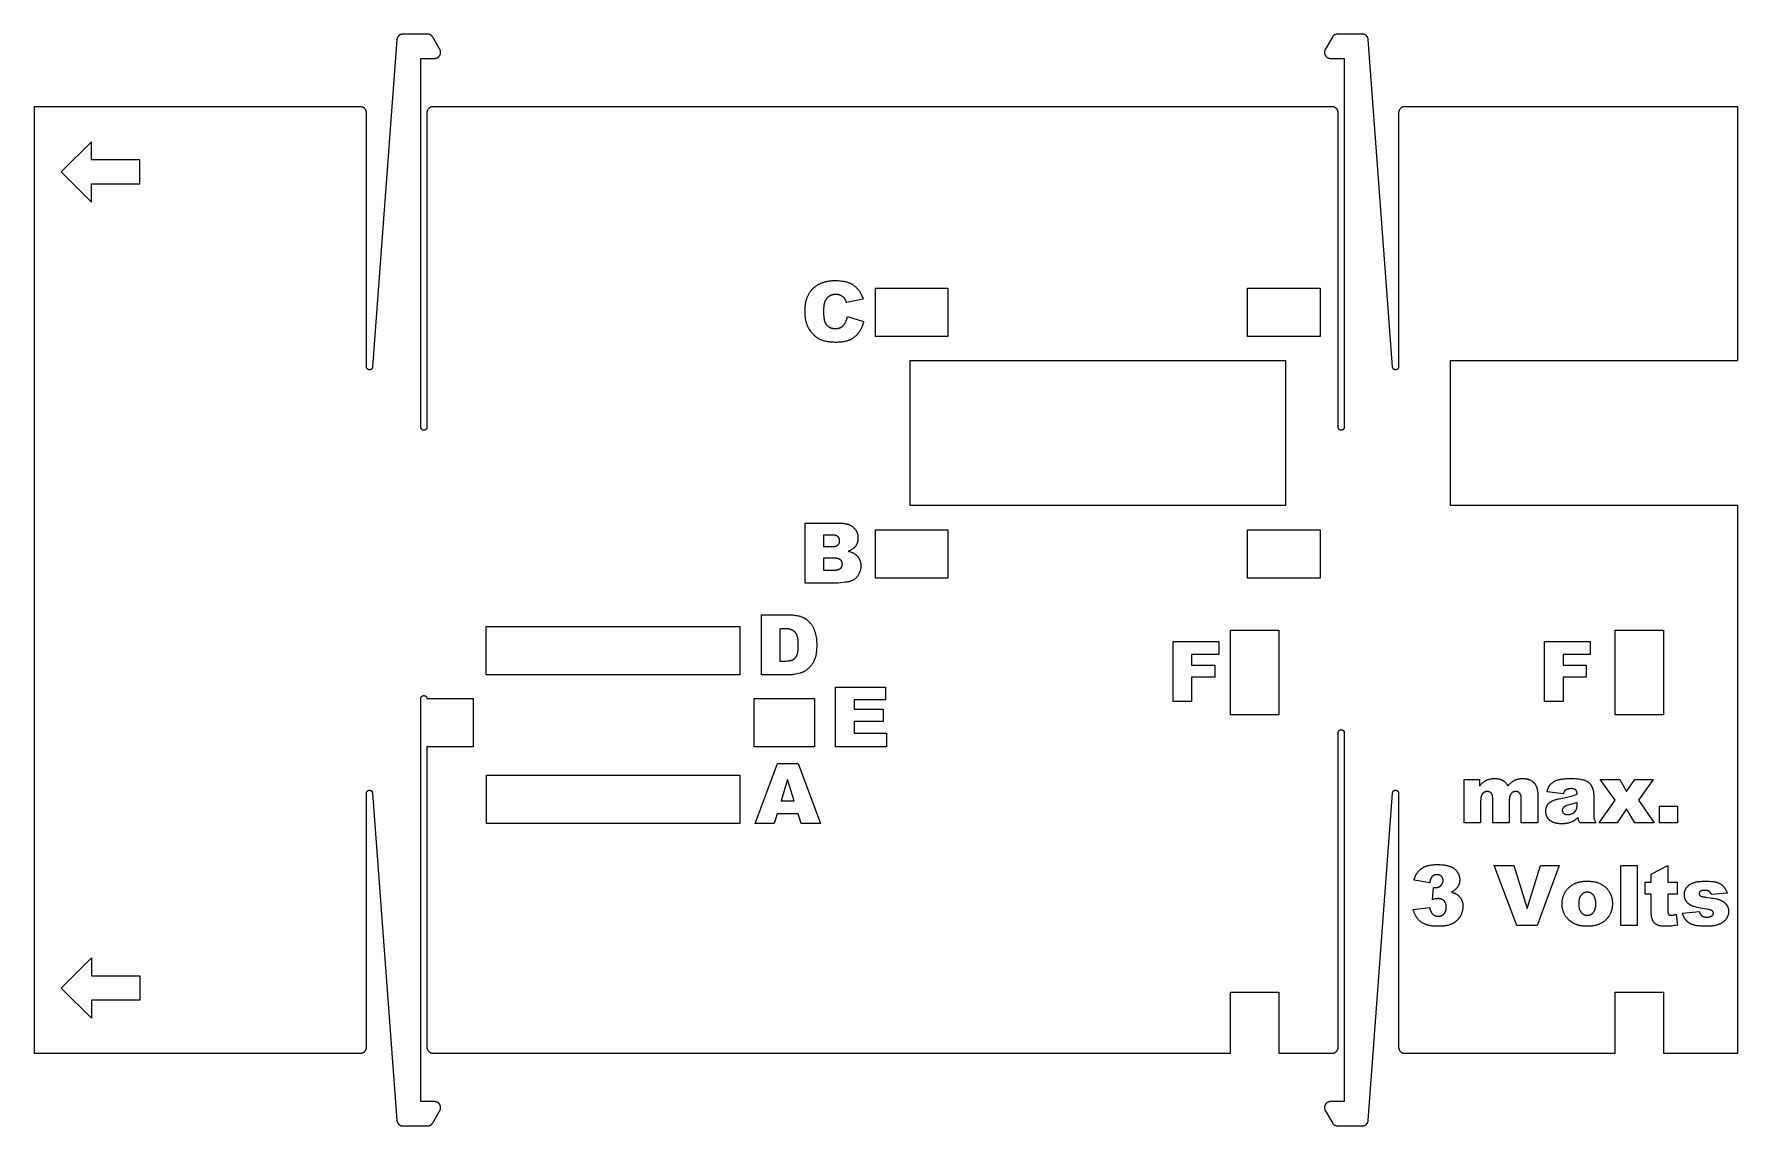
# Model space of a CAD drawing. Header units: millimetres. Extents: x 3578 to 3719, y 1283 to 1373.
import ezdxf

# ---------------------------------------------------------------- set-up
doc = ezdxf.new("R2010")
doc.units = ezdxf.units.MM
doc.header["$MEASUREMENT"] = 0
for name, color, linetype, true_color in [('Laser$LaserCut1', 1, 'Continuous', 0xff0000), ('Laser$LaserCut2', 3, 'Continuous', 0x00ff00), ('Laser$LaserEngrave', 4, 'Continuous', 0x00ffff)]:
    doc.layers.add(name, color=color, linetype=linetype, true_color=true_color)

msp = doc.modelspace()

# ---------------------------------------------------------------- linework, layer by layer
at = {"layer": 'Laser$LaserCut1'}
for points in [[(3608.99, 1373.34), (3608.97, 1373.34), (3608.95, 1373.34), (3608.94, 1373.34), (3608.92, 1373.34), (3608.9, 1373.34), (3608.88, 1373.33), (3608.87, 1373.33), (3608.85, 1373.32), (3608.83, 1373.32), (3608.82, 1373.31), (3608.8, 1373.31), (3608.79, 1373.3), (3608.77, 1373.29), (3608.75, 1373.28), (3608.74, 1373.28), (3608.72, 1373.27), (3608.71, 1373.26), (3608.7, 1373.25), (3608.68, 1373.24), (3608.67, 1373.23), (3608.65, 1373.21), (3608.64, 1373.2), (3608.63, 1373.19), (3608.62, 1373.18), (3608.61, 1373.16), (3608.6, 1373.15), (3608.58, 1373.14), (3608.57, 1373.12), (3608.57, 1373.11), (3608.56, 1373.09), (3608.55, 1373.08), (3608.54, 1373.06), (3608.53, 1373.05), (3608.53, 1373.03), (3608.52, 1373.02), (3608.51, 1373), (3608.51, 1372.98), (3608.5, 1372.97), (3608.5, 1372.95), (3608.5, 1372.93), (3608.49, 1372.91), (3608.49, 1372.9), (3608.49, 1372.88)], [(3611.02, 1373.34), (3608.99, 1373.34)], [(3611.46, 1373.09), (3611.45, 1373.11), (3611.44, 1373.12), (3611.43, 1373.14), (3611.42, 1373.15), (3611.41, 1373.16), (3611.4, 1373.17), (3611.39, 1373.19), (3611.37, 1373.2), (3611.36, 1373.21), (3611.35, 1373.22), (3611.34, 1373.23), (3611.32, 1373.24), (3611.31, 1373.25), (3611.3, 1373.26), (3611.28, 1373.27), (3611.27, 1373.28), (3611.25, 1373.29), (3611.24, 1373.3), (3611.22, 1373.3), (3611.21, 1373.31), (3611.19, 1373.31), (3611.17, 1373.32), (3611.16, 1373.32), (3611.14, 1373.33), (3611.13, 1373.33), (3611.11, 1373.34), (3611.09, 1373.34), (3611.07, 1373.34), (3611.06, 1373.34), (3611.04, 1373.34), (3611.02, 1373.34)], [(3612.04, 1372.08), (3611.46, 1373.09)], [(3685.89, 1373.09), (3685.3, 1372.08)], [(3686.32, 1373.34), (3686.3, 1373.34), (3686.29, 1373.34), (3686.27, 1373.34), (3686.25, 1373.34), (3686.24, 1373.34), (3686.22, 1373.33), (3686.2, 1373.33), (3686.19, 1373.32), (3686.17, 1373.32), (3686.15, 1373.31), (3686.14, 1373.31), (3686.12, 1373.3), (3686.11, 1373.3), (3686.09, 1373.29), (3686.08, 1373.28), (3686.06, 1373.27), (3686.05, 1373.26), (3686.03, 1373.25), (3686.02, 1373.24), (3686.01, 1373.23), (3685.99, 1373.22), (3685.98, 1373.21), (3685.97, 1373.2), (3685.96, 1373.19), (3685.95, 1373.17), (3685.94, 1373.16), (3685.92, 1373.15), (3685.91, 1373.14), (3685.91, 1373.12), (3685.9, 1373.11), (3685.89, 1373.09)], [(3688.36, 1373.34), (3686.32, 1373.34)], [(3688.85, 1372.88), (3688.85, 1372.9), (3688.85, 1372.91), (3688.85, 1372.93), (3688.84, 1372.95), (3688.84, 1372.97), (3688.84, 1372.98), (3688.83, 1373), (3688.83, 1373.02), (3688.82, 1373.03), (3688.81, 1373.05), (3688.8, 1373.06), (3688.8, 1373.08), (3688.79, 1373.09), (3688.78, 1373.11), (3688.77, 1373.12), (3688.76, 1373.14), (3688.75, 1373.15), (3688.74, 1373.16), (3688.73, 1373.18), (3688.71, 1373.19), (3688.7, 1373.2), (3688.69, 1373.21), (3688.68, 1373.23), (3688.66, 1373.24), (3688.65, 1373.25), (3688.63, 1373.26), (3688.62, 1373.27), (3688.61, 1373.28), (3688.59, 1373.28), (3688.57, 1373.29), (3688.56, 1373.3), (3688.54, 1373.31), (3688.53, 1373.31), (3688.51, 1373.32), (3688.49, 1373.32), (3688.48, 1373.33), (3688.46, 1373.33), (3688.44, 1373.34), (3688.43, 1373.34), (3688.41, 1373.34), (3688.39, 1373.34), (3688.37, 1373.34), (3688.36, 1373.34)], [(3608.49, 1372.88), (3606.48, 1345.8)], [(3611.61, 1371.33), (3611.63, 1371.33), (3611.64, 1371.33), (3611.66, 1371.33), (3611.68, 1371.33), (3611.7, 1371.34), (3611.71, 1371.34), (3611.73, 1371.34), (3611.75, 1371.35), (3611.76, 1371.35), (3611.78, 1371.36), (3611.79, 1371.36), (3611.81, 1371.37), (3611.83, 1371.38), (3611.84, 1371.39), (3611.86, 1371.39), (3611.87, 1371.4), (3611.89, 1371.41), (3611.9, 1371.42), (3611.91, 1371.43), (3611.93, 1371.44), (3611.94, 1371.45), (3611.95, 1371.46), (3611.96, 1371.48), (3611.98, 1371.49), (3611.99, 1371.5), (3612, 1371.51), (3612.01, 1371.53), (3612.02, 1371.54), (3612.03, 1371.56), (3612.04, 1371.57), (3612.05, 1371.59), (3612.06, 1371.6), (3612.06, 1371.62), (3612.07, 1371.63), (3612.08, 1371.65), (3612.08, 1371.66), (3612.09, 1371.68), (3612.09, 1371.7), (3612.1, 1371.71), (3612.1, 1371.73), (3612.1, 1371.75), (3612.11, 1371.76), (3612.11, 1371.78), (3612.11, 1371.8), (3612.11, 1371.82), (3612.11, 1371.83), (3612.11, 1371.85), (3612.11, 1371.87), (3612.11, 1371.88), (3612.1, 1371.9), (3612.1, 1371.92), (3612.1, 1371.93), (3612.09, 1371.95), (3612.09, 1371.97), (3612.08, 1371.98), (3612.08, 1372), (3612.07, 1372.02), (3612.07, 1372.03), (3612.06, 1372.05), (3612.05, 1372.06), (3612.04, 1372.08)], [(3685.3, 1372.08), (3685.29, 1372.06), (3685.29, 1372.05), (3685.28, 1372.04), (3685.27, 1372.02), (3685.27, 1372.01), (3685.26, 1371.99), (3685.26, 1371.98), (3685.25, 1371.96), (3685.25, 1371.94), (3685.24, 1371.93), (3685.24, 1371.91), (3685.24, 1371.9), (3685.24, 1371.88), (3685.24, 1371.86), (3685.23, 1371.85), (3685.23, 1371.83), (3685.23, 1371.81), (3685.24, 1371.79), (3685.24, 1371.78), (3685.24, 1371.76), (3685.24, 1371.75), (3685.24, 1371.73), (3685.25, 1371.71), (3685.25, 1371.7), (3685.26, 1371.68), (3685.26, 1371.67), (3685.27, 1371.65), (3685.27, 1371.64), (3685.28, 1371.62), (3685.29, 1371.61), (3685.29, 1371.59), (3685.3, 1371.58), (3685.31, 1371.56), (3685.32, 1371.55), (3685.33, 1371.54), (3685.34, 1371.53), (3685.35, 1371.51), (3685.36, 1371.5), (3685.37, 1371.49), (3685.38, 1371.48), (3685.39, 1371.46), (3685.4, 1371.45), (3685.42, 1371.44), (3685.43, 1371.43), (3685.44, 1371.42), (3685.46, 1371.41), (3685.47, 1371.4), (3685.48, 1371.4), (3685.5, 1371.39), (3685.51, 1371.38), (3685.53, 1371.37), (3685.54, 1371.37), (3685.56, 1371.36), (3685.58, 1371.35), (3685.59, 1371.35), (3685.61, 1371.34), (3685.62, 1371.34), (3685.64, 1371.34), (3685.66, 1371.33), (3685.67, 1371.33), (3685.69, 1371.33), (3685.7, 1371.33), (3685.72, 1371.33), (3685.73, 1371.33)], [(3690.87, 1345.8), (3688.85, 1372.88)], [(3610.48, 1340.81), (3610.48, 1371.33)], [(3610.48, 1371.33), (3611.61, 1371.33)], [(3685.73, 1371.33), (3686.87, 1371.33)], [(3686.87, 1371.33), (3686.87, 1340.81)], [(3605.48, 1367.33), (3578.48, 1367.33)], [(3578.48, 1367.33), (3578.48, 1289.02)], [(3605.98, 1366.83), (3605.98, 1366.85), (3605.97, 1366.86), (3605.97, 1366.88), (3605.97, 1366.9), (3605.97, 1366.91), (3605.97, 1366.93), (3605.96, 1366.95), (3605.96, 1366.96), (3605.95, 1366.98), (3605.95, 1367), (3605.94, 1367.01), (3605.93, 1367.03), (3605.93, 1367.04), (3605.92, 1367.06), (3605.91, 1367.07), (3605.9, 1367.09), (3605.89, 1367.1), (3605.88, 1367.12), (3605.87, 1367.13), (3605.86, 1367.14), (3605.85, 1367.16), (3605.84, 1367.17), (3605.83, 1367.18), (3605.82, 1367.19), (3605.8, 1367.21), (3605.79, 1367.22), (3605.78, 1367.23), (3605.76, 1367.24), (3605.75, 1367.25), (3605.74, 1367.26), (3605.72, 1367.26), (3605.71, 1367.27), (3605.69, 1367.28), (3605.68, 1367.29), (3605.66, 1367.29), (3605.64, 1367.3), (3605.63, 1367.31), (3605.61, 1367.31), (3605.59, 1367.31), (3605.58, 1367.32), (3605.56, 1367.32), (3605.54, 1367.32), (3605.53, 1367.33), (3605.51, 1367.33), (3605.49, 1367.33), (3605.48, 1367.33)], [(3605.98, 1345.81), (3605.98, 1366.83)], [(3611.48, 1367.33), (3611.46, 1367.33), (3611.44, 1367.33), (3611.42, 1367.33), (3611.41, 1367.32), (3611.39, 1367.32), (3611.37, 1367.32), (3611.36, 1367.31), (3611.34, 1367.31), (3611.32, 1367.31), (3611.31, 1367.3), (3611.29, 1367.29), (3611.28, 1367.29), (3611.26, 1367.28), (3611.25, 1367.27), (3611.23, 1367.26), (3611.22, 1367.26), (3611.2, 1367.25), (3611.19, 1367.24), (3611.17, 1367.23), (3611.16, 1367.22), (3611.15, 1367.21), (3611.13, 1367.19), (3611.12, 1367.18), (3611.11, 1367.17), (3611.1, 1367.16), (3611.09, 1367.14), (3611.08, 1367.13), (3611.07, 1367.12), (3611.06, 1367.1), (3611.05, 1367.09), (3611.04, 1367.07), (3611.03, 1367.06), (3611.02, 1367.04), (3611.02, 1367.03), (3611.01, 1367.01), (3611, 1367), (3611, 1366.98), (3610.99, 1366.96), (3610.99, 1366.95), (3610.99, 1366.93), (3610.98, 1366.91), (3610.98, 1366.9), (3610.98, 1366.88), (3610.98, 1366.86), (3610.98, 1366.85), (3610.98, 1366.83)], [(3610.98, 1366.83), (3610.98, 1340.81)], [(3685.87, 1367.33), (3611.48, 1367.33)], [(3686.37, 1366.83), (3686.37, 1366.85), (3686.37, 1366.86), (3686.37, 1366.88), (3686.36, 1366.9), (3686.36, 1366.91), (3686.36, 1366.93), (3686.35, 1366.95), (3686.35, 1366.96), (3686.35, 1366.98), (3686.34, 1367), (3686.33, 1367.01), (3686.33, 1367.03), (3686.32, 1367.04), (3686.31, 1367.06), (3686.3, 1367.07), (3686.3, 1367.09), (3686.29, 1367.1), (3686.28, 1367.12), (3686.27, 1367.13), (3686.26, 1367.14), (3686.25, 1367.16), (3686.23, 1367.17), (3686.22, 1367.18), (3686.21, 1367.19), (3686.2, 1367.21), (3686.18, 1367.22), (3686.17, 1367.23), (3686.16, 1367.24), (3686.14, 1367.25), (3686.13, 1367.26), (3686.11, 1367.26), (3686.1, 1367.27), (3686.08, 1367.28), (3686.07, 1367.29), (3686.05, 1367.29), (3686.04, 1367.3), (3686.02, 1367.31), (3686, 1367.31), (3685.99, 1367.31), (3685.97, 1367.32), (3685.95, 1367.32), (3685.94, 1367.32), (3685.92, 1367.33), (3685.9, 1367.33), (3685.89, 1367.33), (3685.87, 1367.33)], [(3686.37, 1340.81), (3686.37, 1366.83)], [(3691.87, 1367.33), (3691.85, 1367.33), (3691.83, 1367.33), (3691.82, 1367.33), (3691.8, 1367.32), (3691.78, 1367.32), (3691.77, 1367.32), (3691.75, 1367.31), (3691.73, 1367.31), (3691.72, 1367.31), (3691.7, 1367.3), (3691.69, 1367.29), (3691.67, 1367.29), (3691.65, 1367.28), (3691.64, 1367.27), (3691.62, 1367.26), (3691.61, 1367.26), (3691.59, 1367.25), (3691.58, 1367.24), (3691.57, 1367.23), (3691.55, 1367.22), (3691.54, 1367.21), (3691.53, 1367.19), (3691.52, 1367.18), (3691.5, 1367.17), (3691.49, 1367.16), (3691.48, 1367.14), (3691.47, 1367.13), (3691.46, 1367.12), (3691.45, 1367.1), (3691.44, 1367.09), (3691.43, 1367.07), (3691.42, 1367.06), (3691.42, 1367.04), (3691.41, 1367.03), (3691.4, 1367.01), (3691.4, 1367), (3691.39, 1366.98), (3691.39, 1366.96), (3691.38, 1366.95), (3691.38, 1366.93), (3691.38, 1366.91), (3691.37, 1366.9), (3691.37, 1366.88), (3691.37, 1366.86), (3691.37, 1366.85), (3691.37, 1366.83)], [(3691.37, 1366.83), (3691.37, 1345.81)], [(3719.44, 1367.33), (3691.87, 1367.33)], [(3719.44, 1346.33), (3719.44, 1367.33)], [(3695.65, 1334.33), (3695.65, 1346.33)], [(3695.65, 1346.33), (3719.44, 1346.33)], [(3606.48, 1345.8), (3606.47, 1345.79), (3606.47, 1345.78), (3606.47, 1345.77), (3606.47, 1345.76), (3606.47, 1345.75), (3606.47, 1345.74), (3606.46, 1345.74), (3606.46, 1345.73), (3606.46, 1345.72), (3606.45, 1345.71), (3606.45, 1345.7), (3606.45, 1345.7), (3606.44, 1345.69), (3606.44, 1345.68), (3606.43, 1345.67), (3606.43, 1345.67), (3606.42, 1345.66), (3606.42, 1345.65), (3606.41, 1345.65), (3606.41, 1345.64), (3606.4, 1345.63), (3606.39, 1345.63), (3606.39, 1345.62), (3606.38, 1345.62), (3606.37, 1345.61), (3606.37, 1345.61), (3606.36, 1345.6), (3606.35, 1345.6), (3606.34, 1345.59), (3606.33, 1345.59), (3606.33, 1345.59), (3606.32, 1345.58), (3606.31, 1345.58), (3606.3, 1345.58), (3606.29, 1345.57), (3606.29, 1345.57), (3606.28, 1345.57), (3606.27, 1345.57), (3606.26, 1345.57), (3606.25, 1345.57), (3606.24, 1345.56), (3606.23, 1345.56), (3606.23, 1345.56), (3606.22, 1345.56), (3606.21, 1345.56), (3606.2, 1345.57), (3606.19, 1345.57), (3606.18, 1345.57), (3606.17, 1345.57), (3606.16, 1345.57), (3606.16, 1345.57), (3606.15, 1345.58), (3606.14, 1345.58), (3606.13, 1345.58), (3606.12, 1345.59), (3606.12, 1345.59), (3606.11, 1345.59), (3606.1, 1345.6), (3606.09, 1345.6), (3606.09, 1345.61), (3606.08, 1345.61), (3606.07, 1345.62), (3606.06, 1345.62), (3606.06, 1345.63), (3606.05, 1345.63), (3606.05, 1345.64), (3606.04, 1345.65), (3606.03, 1345.65), (3606.03, 1345.66), (3606.02, 1345.67), (3606.02, 1345.67), (3606.01, 1345.68), (3606.01, 1345.69), (3606.01, 1345.7), (3606, 1345.7), (3606, 1345.71), (3605.99, 1345.72), (3605.99, 1345.73), (3605.99, 1345.74), (3605.99, 1345.75), (3605.98, 1345.75), (3605.98, 1345.76), (3605.98, 1345.77), (3605.98, 1345.78), (3605.98, 1345.79), (3605.98, 1345.8), (3605.98, 1345.81), (3605.98, 1345.81)], [(3691.37, 1345.81), (3691.37, 1345.81), (3691.37, 1345.8), (3691.37, 1345.8), (3691.37, 1345.79), (3691.37, 1345.79), (3691.37, 1345.78), (3691.37, 1345.77), (3691.36, 1345.77), (3691.36, 1345.76), (3691.36, 1345.76), (3691.36, 1345.75), (3691.36, 1345.75), (3691.36, 1345.74), (3691.36, 1345.74), (3691.35, 1345.73), (3691.35, 1345.72), (3691.35, 1345.72), (3691.35, 1345.71), (3691.34, 1345.71), (3691.34, 1345.7), (3691.34, 1345.7), (3691.34, 1345.69), (3691.33, 1345.69), (3691.33, 1345.68), (3691.33, 1345.67), (3691.32, 1345.67), (3691.32, 1345.66), (3691.32, 1345.66), (3691.31, 1345.65), (3691.31, 1345.65), (3691.3, 1345.64), (3691.3, 1345.64), (3691.29, 1345.64), (3691.29, 1345.63), (3691.29, 1345.63), (3691.28, 1345.62), (3691.28, 1345.62), (3691.27, 1345.62), (3691.27, 1345.61), (3691.26, 1345.61), (3691.26, 1345.6), (3691.25, 1345.6), (3691.24, 1345.6), (3691.24, 1345.59), (3691.23, 1345.59), (3691.23, 1345.59), (3691.22, 1345.59), (3691.22, 1345.58), (3691.21, 1345.58), (3691.21, 1345.58), (3691.2, 1345.58), (3691.19, 1345.58), (3691.19, 1345.57), (3691.18, 1345.57), (3691.18, 1345.57), (3691.17, 1345.57), (3691.17, 1345.57), (3691.16, 1345.57), (3691.16, 1345.57), (3691.15, 1345.57), (3691.14, 1345.57), (3691.14, 1345.56), (3691.13, 1345.56), (3691.13, 1345.56), (3691.12, 1345.56), (3691.12, 1345.56), (3691.11, 1345.56), (3691.11, 1345.56), (3691.1, 1345.56), (3691.09, 1345.57), (3691.09, 1345.57), (3691.08, 1345.57), (3691.08, 1345.57), (3691.07, 1345.57), (3691.07, 1345.57), (3691.06, 1345.57), (3691.05, 1345.57), (3691.05, 1345.57), (3691.04, 1345.58), (3691.04, 1345.58), (3691.03, 1345.58), (3691.03, 1345.58), (3691.02, 1345.58), (3691.01, 1345.59), (3691.01, 1345.59), (3691, 1345.59), (3691, 1345.59), (3690.99, 1345.6), (3690.99, 1345.6), (3690.98, 1345.6), (3690.98, 1345.61), (3690.97, 1345.61), (3690.97, 1345.62), (3690.96, 1345.62), (3690.96, 1345.62), (3690.95, 1345.63), (3690.95, 1345.63), (3690.94, 1345.64), (3690.94, 1345.64), (3690.93, 1345.65), (3690.93, 1345.65), (3690.93, 1345.65), (3690.92, 1345.66), (3690.92, 1345.66), (3690.91, 1345.67), (3690.91, 1345.67), (3690.91, 1345.68), (3690.9, 1345.69), (3690.9, 1345.69), (3690.9, 1345.7), (3690.9, 1345.7), (3690.89, 1345.71), (3690.89, 1345.71), (3690.89, 1345.72), (3690.89, 1345.72), (3690.88, 1345.73), (3690.88, 1345.73), (3690.88, 1345.74), (3690.88, 1345.75), (3690.88, 1345.75), (3690.88, 1345.76), (3690.87, 1345.76), (3690.87, 1345.77), (3690.87, 1345.77), (3690.87, 1345.78), (3690.87, 1345.78), (3690.87, 1345.79), (3690.87, 1345.8)], [(3610.98, 1340.81), (3610.98, 1340.81), (3610.98, 1340.8), (3610.98, 1340.8), (3610.97, 1340.79), (3610.97, 1340.79), (3610.97, 1340.78), (3610.97, 1340.77), (3610.97, 1340.77), (3610.97, 1340.76), (3610.97, 1340.76), (3610.97, 1340.75), (3610.97, 1340.75), (3610.96, 1340.74), (3610.96, 1340.73), (3610.96, 1340.73), (3610.96, 1340.72), (3610.96, 1340.72), (3610.95, 1340.71), (3610.95, 1340.7), (3610.95, 1340.7), (3610.94, 1340.69), (3610.94, 1340.69), (3610.94, 1340.68), (3610.94, 1340.68), (3610.93, 1340.67), (3610.93, 1340.67), (3610.92, 1340.66), (3610.92, 1340.66), (3610.92, 1340.65), (3610.91, 1340.65), (3610.91, 1340.64), (3610.9, 1340.64), (3610.9, 1340.63), (3610.89, 1340.63), (3610.89, 1340.62), (3610.88, 1340.62), (3610.88, 1340.62), (3610.87, 1340.61), (3610.87, 1340.61), (3610.86, 1340.6), (3610.86, 1340.6), (3610.85, 1340.6), (3610.85, 1340.59), (3610.84, 1340.59), (3610.84, 1340.59), (3610.83, 1340.59), (3610.82, 1340.58), (3610.82, 1340.58), (3610.81, 1340.58), (3610.81, 1340.58), (3610.8, 1340.58), (3610.79, 1340.57), (3610.79, 1340.57), (3610.78, 1340.57), (3610.78, 1340.57), (3610.77, 1340.57), (3610.77, 1340.57), (3610.76, 1340.57), (3610.75, 1340.57), (3610.75, 1340.56), (3610.74, 1340.56), (3610.74, 1340.56), (3610.73, 1340.56), (3610.73, 1340.56), (3610.72, 1340.56), (3610.71, 1340.56), (3610.71, 1340.56), (3610.7, 1340.56), (3610.7, 1340.57), (3610.69, 1340.57), (3610.69, 1340.57), (3610.68, 1340.57), (3610.67, 1340.57), (3610.67, 1340.57), (3610.66, 1340.57), (3610.66, 1340.57), (3610.65, 1340.58), (3610.65, 1340.58), (3610.64, 1340.58), (3610.63, 1340.58), (3610.63, 1340.58), (3610.62, 1340.59), (3610.62, 1340.59), (3610.61, 1340.59), (3610.61, 1340.59), (3610.6, 1340.6), (3610.59, 1340.6), (3610.59, 1340.6), (3610.58, 1340.61), (3610.58, 1340.61), (3610.57, 1340.62), (3610.57, 1340.62), (3610.56, 1340.62), (3610.56, 1340.63), (3610.55, 1340.63), (3610.55, 1340.64), (3610.54, 1340.64), (3610.54, 1340.65), (3610.54, 1340.65), (3610.53, 1340.66), (3610.53, 1340.66), (3610.52, 1340.67), (3610.52, 1340.67), (3610.52, 1340.68), (3610.51, 1340.68), (3610.51, 1340.69), (3610.51, 1340.69), (3610.5, 1340.7), (3610.5, 1340.7), (3610.5, 1340.71), (3610.5, 1340.72), (3610.49, 1340.72), (3610.49, 1340.73), (3610.49, 1340.73), (3610.49, 1340.74), (3610.49, 1340.75), (3610.48, 1340.75), (3610.48, 1340.76), (3610.48, 1340.76), (3610.48, 1340.77), (3610.48, 1340.77), (3610.48, 1340.78), (3610.48, 1340.79), (3610.48, 1340.79), (3610.48, 1340.8), (3610.48, 1340.8), (3610.48, 1340.81), (3610.48, 1340.81)], [(3686.87, 1340.81), (3686.87, 1340.81), (3686.87, 1340.8), (3686.87, 1340.8), (3686.87, 1340.79), (3686.87, 1340.79), (3686.87, 1340.78), (3686.87, 1340.77), (3686.86, 1340.77), (3686.86, 1340.76), (3686.86, 1340.76), (3686.86, 1340.75), (3686.86, 1340.75), (3686.86, 1340.74), (3686.86, 1340.73), (3686.85, 1340.73), (3686.85, 1340.72), (3686.85, 1340.72), (3686.85, 1340.71), (3686.84, 1340.7), (3686.84, 1340.7), (3686.84, 1340.69), (3686.83, 1340.69), (3686.83, 1340.68), (3686.83, 1340.68), (3686.82, 1340.67), (3686.82, 1340.67), (3686.82, 1340.66), (3686.81, 1340.66), (3686.81, 1340.65), (3686.8, 1340.65), (3686.8, 1340.64), (3686.8, 1340.64), (3686.79, 1340.63), (3686.79, 1340.63), (3686.78, 1340.62), (3686.78, 1340.62), (3686.77, 1340.62), (3686.77, 1340.61), (3686.76, 1340.61), (3686.76, 1340.6), (3686.75, 1340.6), (3686.74, 1340.6), (3686.74, 1340.59), (3686.73, 1340.59), (3686.73, 1340.59), (3686.72, 1340.59), (3686.72, 1340.58), (3686.71, 1340.58), (3686.7, 1340.58), (3686.7, 1340.58), (3686.69, 1340.58), (3686.69, 1340.57), (3686.68, 1340.57), (3686.68, 1340.57), (3686.67, 1340.57), (3686.66, 1340.57), (3686.66, 1340.57), (3686.65, 1340.57), (3686.65, 1340.57), (3686.64, 1340.56), (3686.64, 1340.56), (3686.63, 1340.56), (3686.62, 1340.56), (3686.62, 1340.56), (3686.61, 1340.56), (3686.61, 1340.56), (3686.6, 1340.56), (3686.6, 1340.56), (3686.59, 1340.57), (3686.58, 1340.57), (3686.58, 1340.57), (3686.57, 1340.57), (3686.57, 1340.57), (3686.56, 1340.57), (3686.56, 1340.57), (3686.55, 1340.57), (3686.54, 1340.58), (3686.54, 1340.58), (3686.53, 1340.58), (3686.53, 1340.58), (3686.52, 1340.58), (3686.52, 1340.59), (3686.51, 1340.59), (3686.5, 1340.59), (3686.5, 1340.59), (3686.49, 1340.6), (3686.49, 1340.6), (3686.48, 1340.6), (3686.48, 1340.61), (3686.47, 1340.61), (3686.47, 1340.62), (3686.46, 1340.62), (3686.46, 1340.62), (3686.45, 1340.63), (3686.45, 1340.63), (3686.44, 1340.64), (3686.44, 1340.64), (3686.43, 1340.65), (3686.43, 1340.65), (3686.42, 1340.66), (3686.42, 1340.66), (3686.42, 1340.67), (3686.41, 1340.67), (3686.41, 1340.68), (3686.41, 1340.68), (3686.4, 1340.69), (3686.4, 1340.69), (3686.4, 1340.7), (3686.39, 1340.7), (3686.39, 1340.71), (3686.39, 1340.72), (3686.39, 1340.72), (3686.38, 1340.73), (3686.38, 1340.73), (3686.38, 1340.74), (3686.38, 1340.75), (3686.38, 1340.75), (3686.38, 1340.76), (3686.37, 1340.76), (3686.37, 1340.77), (3686.37, 1340.77), (3686.37, 1340.78), (3686.37, 1340.79), (3686.37, 1340.79), (3686.37, 1340.8), (3686.37, 1340.8), (3686.37, 1340.81), (3686.37, 1340.81)], [(3719.44, 1334.33), (3695.65, 1334.33)], [(3719.44, 1289.02), (3719.44, 1334.33)], [(3610.48, 1318.36), (3610.48, 1318.37), (3610.48, 1318.38), (3610.48, 1318.39), (3610.48, 1318.39), (3610.48, 1318.4), (3610.48, 1318.41), (3610.48, 1318.42), (3610.49, 1318.43), (3610.49, 1318.44), (3610.49, 1318.44), (3610.49, 1318.45), (3610.5, 1318.46), (3610.5, 1318.47), (3610.51, 1318.48), (3610.51, 1318.48), (3610.51, 1318.49), (3610.52, 1318.5), (3610.52, 1318.51), (3610.53, 1318.51), (3610.53, 1318.52), (3610.54, 1318.53), (3610.55, 1318.53), (3610.55, 1318.54), (3610.56, 1318.54), (3610.56, 1318.55), (3610.57, 1318.56), (3610.58, 1318.56), (3610.58, 1318.57), (3610.59, 1318.57), (3610.6, 1318.58), (3610.61, 1318.58), (3610.61, 1318.58), (3610.62, 1318.59), (3610.63, 1318.59), (3610.64, 1318.59), (3610.65, 1318.6), (3610.65, 1318.6), (3610.66, 1318.6), (3610.67, 1318.6), (3610.68, 1318.61), (3610.69, 1318.61), (3610.7, 1318.61), (3610.71, 1318.61), (3610.71, 1318.61), (3610.72, 1318.61), (3610.73, 1318.61), (3610.74, 1318.61), (3610.75, 1318.61), (3610.76, 1318.61), (3610.77, 1318.61), (3610.77, 1318.61), (3610.78, 1318.6), (3610.79, 1318.6), (3610.8, 1318.6), (3610.81, 1318.6), (3610.82, 1318.59), (3610.82, 1318.59), (3610.83, 1318.59), (3610.84, 1318.58), (3610.85, 1318.58), (3610.85, 1318.58), (3610.86, 1318.57), (3610.87, 1318.57), (3610.88, 1318.56), (3610.88, 1318.56), (3610.89, 1318.55), (3610.9, 1318.54), (3610.9, 1318.54), (3610.91, 1318.53), (3610.91, 1318.53), (3610.92, 1318.52), (3610.92, 1318.51), (3610.93, 1318.51), (3610.93, 1318.5), (3610.94, 1318.49), (3610.94, 1318.48), (3610.95, 1318.48), (3610.95, 1318.47), (3610.96, 1318.46), (3610.96, 1318.45), (3610.96, 1318.44), (3610.96, 1318.44), (3610.97, 1318.43), (3610.97, 1318.42), (3610.97, 1318.41), (3610.97, 1318.4), (3610.97, 1318.39), (3610.98, 1318.39), (3610.98, 1318.38), (3610.98, 1318.37), (3610.98, 1318.36)], [(3610.48, 1315.54), (3610.48, 1318.36)], [(3610.98, 1318.36), (3614.79, 1318.36)], [(3614.79, 1318.36), (3614.79, 1314.36)], [(3610.48, 1315.53), (3610.48, 1315.54)], [(3610.48, 1285.02), (3610.48, 1315.53)], [(3686.37, 1315.53), (3686.37, 1315.54), (3686.37, 1315.54), (3686.37, 1315.55), (3686.37, 1315.56), (3686.37, 1315.56), (3686.37, 1315.57), (3686.37, 1315.57), (3686.37, 1315.58), (3686.37, 1315.58), (3686.38, 1315.59), (3686.38, 1315.6), (3686.38, 1315.6), (3686.38, 1315.61), (3686.38, 1315.61), (3686.38, 1315.62), (3686.39, 1315.63), (3686.39, 1315.63), (3686.39, 1315.64), (3686.39, 1315.64), (3686.4, 1315.65), (3686.4, 1315.65), (3686.4, 1315.66), (3686.41, 1315.66), (3686.41, 1315.67), (3686.41, 1315.68), (3686.42, 1315.68), (3686.42, 1315.69), (3686.42, 1315.69), (3686.43, 1315.7), (3686.43, 1315.7), (3686.44, 1315.71), (3686.44, 1315.71), (3686.45, 1315.71), (3686.45, 1315.72), (3686.46, 1315.72), (3686.46, 1315.73), (3686.47, 1315.73), (3686.47, 1315.74), (3686.48, 1315.74), (3686.48, 1315.74), (3686.49, 1315.75), (3686.49, 1315.75), (3686.5, 1315.75), (3686.5, 1315.76), (3686.51, 1315.76), (3686.52, 1315.76), (3686.52, 1315.76), (3686.53, 1315.77), (3686.53, 1315.77), (3686.54, 1315.77), (3686.54, 1315.77), (3686.55, 1315.77), (3686.56, 1315.77), (3686.56, 1315.78), (3686.57, 1315.78), (3686.57, 1315.78), (3686.58, 1315.78), (3686.58, 1315.78), (3686.59, 1315.78), (3686.6, 1315.78), (3686.6, 1315.78), (3686.61, 1315.78), (3686.61, 1315.78), (3686.62, 1315.78), (3686.62, 1315.78), (3686.63, 1315.78), (3686.64, 1315.78), (3686.64, 1315.78), (3686.65, 1315.78), (3686.65, 1315.78), (3686.66, 1315.78), (3686.66, 1315.78), (3686.67, 1315.78), (3686.68, 1315.78), (3686.68, 1315.77), (3686.69, 1315.77), (3686.69, 1315.77), (3686.7, 1315.77), (3686.7, 1315.77), (3686.71, 1315.77), (3686.72, 1315.76), (3686.72, 1315.76), (3686.73, 1315.76), (3686.73, 1315.76), (3686.74, 1315.75), (3686.74, 1315.75), (3686.75, 1315.75), (3686.76, 1315.74), (3686.76, 1315.74), (3686.77, 1315.74), (3686.77, 1315.73), (3686.78, 1315.73), (3686.78, 1315.72), (3686.79, 1315.72), (3686.79, 1315.71), (3686.8, 1315.71), (3686.8, 1315.71), (3686.8, 1315.7), (3686.81, 1315.7), (3686.81, 1315.69), (3686.82, 1315.69), (3686.82, 1315.68), (3686.82, 1315.68), (3686.83, 1315.67), (3686.83, 1315.66), (3686.83, 1315.66), (3686.84, 1315.65), (3686.84, 1315.65), (3686.84, 1315.64), (3686.85, 1315.64), (3686.85, 1315.63), (3686.85, 1315.63), (3686.85, 1315.62), (3686.86, 1315.61), (3686.86, 1315.61), (3686.86, 1315.6), (3686.86, 1315.6), (3686.86, 1315.59), (3686.86, 1315.58), (3686.86, 1315.58), (3686.87, 1315.57), (3686.87, 1315.57), (3686.87, 1315.56), (3686.87, 1315.56), (3686.87, 1315.55), (3686.87, 1315.54), (3686.87, 1315.54), (3686.87, 1315.53)], [(3686.37, 1289.52), (3686.37, 1315.53)], [(3686.87, 1315.53), (3686.87, 1285.02)], [(3614.79, 1314.36), (3610.98, 1314.36)], [(3610.98, 1314.36), (3610.98, 1289.52)], [(3605.98, 1310.53), (3605.98, 1310.54), (3605.98, 1310.55), (3605.98, 1310.56), (3605.98, 1310.57), (3605.98, 1310.58), (3605.98, 1310.58), (3605.98, 1310.59), (3605.99, 1310.6), (3605.99, 1310.61), (3605.99, 1310.62), (3605.99, 1310.63), (3606, 1310.63), (3606, 1310.64), (3606.01, 1310.65), (3606.01, 1310.66), (3606.01, 1310.67), (3606.02, 1310.67), (3606.02, 1310.68), (3606.03, 1310.69), (3606.03, 1310.69), (3606.04, 1310.7), (3606.05, 1310.71), (3606.05, 1310.71), (3606.06, 1310.72), (3606.06, 1310.72), (3606.07, 1310.73), (3606.08, 1310.74), (3606.09, 1310.74), (3606.09, 1310.74), (3606.1, 1310.75), (3606.11, 1310.75), (3606.12, 1310.76), (3606.12, 1310.76), (3606.13, 1310.76), (3606.14, 1310.77), (3606.15, 1310.77), (3606.16, 1310.77), (3606.16, 1310.78), (3606.17, 1310.78), (3606.18, 1310.78), (3606.19, 1310.78), (3606.2, 1310.78), (3606.21, 1310.78), (3606.22, 1310.78), (3606.23, 1310.78), (3606.23, 1310.78), (3606.24, 1310.78), (3606.25, 1310.78), (3606.26, 1310.78), (3606.27, 1310.78), (3606.28, 1310.78), (3606.29, 1310.78), (3606.29, 1310.77), (3606.3, 1310.77), (3606.31, 1310.77), (3606.32, 1310.77), (3606.33, 1310.76), (3606.33, 1310.76), (3606.34, 1310.75), (3606.35, 1310.75), (3606.36, 1310.75), (3606.37, 1310.74), (3606.37, 1310.74), (3606.38, 1310.73), (3606.39, 1310.73), (3606.39, 1310.72), (3606.4, 1310.71), (3606.41, 1310.71), (3606.41, 1310.7), (3606.42, 1310.69), (3606.42, 1310.69), (3606.43, 1310.68), (3606.43, 1310.67), (3606.44, 1310.67), (3606.44, 1310.66), (3606.45, 1310.65), (3606.45, 1310.64), (3606.45, 1310.64), (3606.46, 1310.63), (3606.46, 1310.62), (3606.46, 1310.61), (3606.47, 1310.6), (3606.47, 1310.59), (3606.47, 1310.59), (3606.47, 1310.58), (3606.47, 1310.57), (3606.47, 1310.56), (3606.48, 1310.55)], [(3605.98, 1289.52), (3605.98, 1310.53)], [(3606.48, 1310.55), (3608.49, 1283.47)], [(3688.85, 1283.47), (3690.87, 1310.55)], [(3690.87, 1310.55), (3690.87, 1310.56), (3690.87, 1310.57), (3690.87, 1310.58), (3690.87, 1310.59), (3690.88, 1310.59), (3690.88, 1310.6), (3690.88, 1310.61), (3690.88, 1310.62), (3690.89, 1310.63), (3690.89, 1310.64), (3690.89, 1310.64), (3690.9, 1310.65), (3690.9, 1310.66), (3690.91, 1310.67), (3690.91, 1310.67), (3690.92, 1310.68), (3690.92, 1310.69), (3690.93, 1310.69), (3690.93, 1310.7), (3690.94, 1310.71), (3690.95, 1310.71), (3690.95, 1310.72), (3690.96, 1310.73), (3690.97, 1310.73), (3690.97, 1310.74), (3690.98, 1310.74), (3690.99, 1310.75), (3690.99, 1310.75), (3691, 1310.75), (3691.01, 1310.76), (3691.02, 1310.76), (3691.03, 1310.77), (3691.03, 1310.77), (3691.04, 1310.77), (3691.05, 1310.77), (3691.06, 1310.78), (3691.07, 1310.78), (3691.08, 1310.78), (3691.08, 1310.78), (3691.09, 1310.78), (3691.1, 1310.78), (3691.11, 1310.78), (3691.12, 1310.78), (3691.13, 1310.78), (3691.14, 1310.78), (3691.15, 1310.78), (3691.15, 1310.78), (3691.16, 1310.78), (3691.17, 1310.78), (3691.18, 1310.78), (3691.19, 1310.77), (3691.2, 1310.77), (3691.2, 1310.77), (3691.21, 1310.76), (3691.22, 1310.76), (3691.23, 1310.76), (3691.24, 1310.75), (3691.24, 1310.75), (3691.25, 1310.74), (3691.26, 1310.74), (3691.27, 1310.74), (3691.27, 1310.73), (3691.28, 1310.72), (3691.29, 1310.72), (3691.29, 1310.71), (3691.3, 1310.71), (3691.3, 1310.7), (3691.31, 1310.69), (3691.32, 1310.69), (3691.32, 1310.68), (3691.33, 1310.67), (3691.33, 1310.67), (3691.34, 1310.66), (3691.34, 1310.65), (3691.34, 1310.64), (3691.35, 1310.63), (3691.35, 1310.63), (3691.35, 1310.62), (3691.36, 1310.61), (3691.36, 1310.6), (3691.36, 1310.59), (3691.36, 1310.58), (3691.36, 1310.58), (3691.37, 1310.57), (3691.37, 1310.56), (3691.37, 1310.55), (3691.37, 1310.54), (3691.37, 1310.53)], [(3691.37, 1310.53), (3691.37, 1289.52)], [(3677.45, 1289.02), (3677.45, 1294.06)], [(3677.45, 1294.06), (3681.45, 1294.06)], [(3681.45, 1294.06), (3681.45, 1289.02)], [(3709.27, 1289.02), (3709.27, 1294.06)], [(3709.27, 1294.06), (3713.27, 1294.06)], [(3713.27, 1294.06), (3713.27, 1289.02)], [(3578.48, 1289.02), (3605.48, 1289.02)], [(3605.48, 1289.02), (3605.49, 1289.02), (3605.51, 1289.02), (3605.53, 1289.02), (3605.54, 1289.02), (3605.56, 1289.03), (3605.58, 1289.03), (3605.59, 1289.03), (3605.61, 1289.04), (3605.63, 1289.04), (3605.64, 1289.05), (3605.66, 1289.05), (3605.68, 1289.06), (3605.69, 1289.07), (3605.71, 1289.07), (3605.72, 1289.08), (3605.74, 1289.09), (3605.75, 1289.1), (3605.76, 1289.11), (3605.78, 1289.12), (3605.79, 1289.13), (3605.8, 1289.14), (3605.82, 1289.15), (3605.83, 1289.16), (3605.84, 1289.18), (3605.85, 1289.19), (3605.86, 1289.2), (3605.87, 1289.22), (3605.88, 1289.23), (3605.89, 1289.24), (3605.9, 1289.26), (3605.91, 1289.27), (3605.92, 1289.29), (3605.93, 1289.3), (3605.93, 1289.32), (3605.94, 1289.34), (3605.95, 1289.35), (3605.95, 1289.37), (3605.96, 1289.38), (3605.96, 1289.4), (3605.97, 1289.42), (3605.97, 1289.43), (3605.97, 1289.45), (3605.97, 1289.47), (3605.97, 1289.48), (3605.98, 1289.5), (3605.98, 1289.52)], [(3610.98, 1289.52), (3610.98, 1289.5), (3610.98, 1289.48), (3610.98, 1289.47), (3610.98, 1289.45), (3610.98, 1289.43), (3610.99, 1289.42), (3610.99, 1289.4), (3610.99, 1289.38), (3611, 1289.37), (3611, 1289.35), (3611.01, 1289.34), (3611.02, 1289.32), (3611.02, 1289.3), (3611.03, 1289.29), (3611.04, 1289.27), (3611.05, 1289.26), (3611.06, 1289.24), (3611.07, 1289.23), (3611.08, 1289.22), (3611.09, 1289.2), (3611.1, 1289.19), (3611.11, 1289.18), (3611.12, 1289.16), (3611.13, 1289.15), (3611.15, 1289.14), (3611.16, 1289.13), (3611.17, 1289.12), (3611.19, 1289.11), (3611.2, 1289.1), (3611.22, 1289.09), (3611.23, 1289.08), (3611.25, 1289.07), (3611.26, 1289.07), (3611.28, 1289.06), (3611.29, 1289.05), (3611.31, 1289.05), (3611.32, 1289.04), (3611.34, 1289.04), (3611.36, 1289.03), (3611.37, 1289.03), (3611.39, 1289.03), (3611.41, 1289.02), (3611.42, 1289.02), (3611.44, 1289.02), (3611.46, 1289.02), (3611.48, 1289.02)], [(3611.48, 1289.02), (3677.45, 1289.02)], [(3681.45, 1289.02), (3685.87, 1289.02)], [(3685.87, 1289.02), (3685.88, 1289.02), (3685.89, 1289.02), (3685.9, 1289.02), (3685.91, 1289.02), (3685.92, 1289.02), (3685.94, 1289.02), (3685.95, 1289.02), (3685.96, 1289.03), (3685.97, 1289.03), (3685.98, 1289.03), (3685.99, 1289.03), (3686.01, 1289.04), (3686.02, 1289.04), (3686.03, 1289.05), (3686.04, 1289.05), (3686.05, 1289.05), (3686.06, 1289.06), (3686.08, 1289.06), (3686.09, 1289.07), (3686.1, 1289.07), (3686.11, 1289.08), (3686.12, 1289.09), (3686.13, 1289.09), (3686.14, 1289.1), (3686.15, 1289.11), (3686.16, 1289.11), (3686.17, 1289.12), (3686.18, 1289.13), (3686.19, 1289.14), (3686.2, 1289.15), (3686.21, 1289.16), (3686.22, 1289.16), (3686.23, 1289.17), (3686.24, 1289.18), (3686.25, 1289.19), (3686.26, 1289.2), (3686.26, 1289.21), (3686.27, 1289.22), (3686.28, 1289.23), (3686.29, 1289.24), (3686.29, 1289.26), (3686.3, 1289.27), (3686.31, 1289.28), (3686.31, 1289.29), (3686.32, 1289.3), (3686.32, 1289.31), (3686.33, 1289.32), (3686.33, 1289.33), (3686.34, 1289.35), (3686.34, 1289.36), (3686.35, 1289.37), (3686.35, 1289.38), (3686.35, 1289.39), (3686.36, 1289.4), (3686.36, 1289.42), (3686.36, 1289.43), (3686.36, 1289.44), (3686.36, 1289.45), (3686.37, 1289.46), (3686.37, 1289.47), (3686.37, 1289.48), (3686.37, 1289.5), (3686.37, 1289.51), (3686.37, 1289.52)], [(3691.37, 1289.52), (3691.37, 1289.51), (3691.37, 1289.5), (3691.37, 1289.48), (3691.37, 1289.47), (3691.37, 1289.46), (3691.37, 1289.45), (3691.37, 1289.44), (3691.38, 1289.43), (3691.38, 1289.42), (3691.38, 1289.4), (3691.38, 1289.39), (3691.39, 1289.38), (3691.39, 1289.37), (3691.4, 1289.36), (3691.4, 1289.35), (3691.4, 1289.33), (3691.41, 1289.32), (3691.41, 1289.31), (3691.42, 1289.3), (3691.42, 1289.29), (3691.43, 1289.28), (3691.44, 1289.27), (3691.44, 1289.26), (3691.45, 1289.24), (3691.46, 1289.23), (3691.46, 1289.22), (3691.47, 1289.21), (3691.48, 1289.2), (3691.49, 1289.19), (3691.5, 1289.18), (3691.51, 1289.17), (3691.52, 1289.16), (3691.52, 1289.16), (3691.53, 1289.15), (3691.54, 1289.14), (3691.55, 1289.13), (3691.56, 1289.12), (3691.57, 1289.11), (3691.58, 1289.11), (3691.6, 1289.1), (3691.61, 1289.09), (3691.62, 1289.09), (3691.63, 1289.08), (3691.64, 1289.07), (3691.65, 1289.07), (3691.66, 1289.06), (3691.67, 1289.06), (3691.68, 1289.05), (3691.7, 1289.05), (3691.71, 1289.05), (3691.72, 1289.04), (3691.73, 1289.04), (3691.74, 1289.03), (3691.75, 1289.03), (3691.77, 1289.03), (3691.78, 1289.03), (3691.79, 1289.02), (3691.8, 1289.02), (3691.81, 1289.02), (3691.82, 1289.02), (3691.84, 1289.02), (3691.85, 1289.02), (3691.86, 1289.02), (3691.87, 1289.02)], [(3691.87, 1289.02), (3709.27, 1289.02)], [(3713.27, 1289.02), (3719.44, 1289.02)], [(3611.61, 1285.02), (3610.48, 1285.02)], [(3611.46, 1283.25), (3612.04, 1284.27)], [(3612.04, 1284.27), (3612.05, 1284.28), (3612.06, 1284.3), (3612.07, 1284.31), (3612.07, 1284.33), (3612.08, 1284.35), (3612.08, 1284.36), (3612.09, 1284.38), (3612.09, 1284.4), (3612.1, 1284.41), (3612.1, 1284.43), (3612.1, 1284.45), (3612.11, 1284.46), (3612.11, 1284.48), (3612.11, 1284.5), (3612.11, 1284.51), (3612.11, 1284.53), (3612.11, 1284.55), (3612.11, 1284.57), (3612.11, 1284.58), (3612.1, 1284.6), (3612.1, 1284.62), (3612.1, 1284.63), (3612.09, 1284.65), (3612.09, 1284.67), (3612.08, 1284.68), (3612.08, 1284.7), (3612.07, 1284.71), (3612.06, 1284.73), (3612.06, 1284.75), (3612.05, 1284.76), (3612.04, 1284.78), (3612.03, 1284.79), (3612.02, 1284.8), (3612.01, 1284.82), (3612, 1284.83), (3611.99, 1284.85), (3611.98, 1284.86), (3611.96, 1284.87), (3611.95, 1284.88), (3611.94, 1284.89), (3611.93, 1284.91), (3611.91, 1284.92), (3611.9, 1284.93), (3611.89, 1284.94), (3611.87, 1284.94), (3611.86, 1284.95), (3611.84, 1284.96), (3611.83, 1284.97), (3611.81, 1284.98), (3611.79, 1284.98), (3611.78, 1284.99), (3611.76, 1284.99), (3611.75, 1285), (3611.73, 1285), (3611.71, 1285.01), (3611.7, 1285.01), (3611.68, 1285.01), (3611.66, 1285.02), (3611.64, 1285.02), (3611.63, 1285.02), (3611.61, 1285.02)], [(3685.73, 1285.02), (3685.72, 1285.02), (3685.7, 1285.02), (3685.68, 1285.02), (3685.67, 1285.01), (3685.65, 1285.01), (3685.63, 1285.01), (3685.62, 1285), (3685.6, 1285), (3685.58, 1284.99), (3685.57, 1284.99), (3685.55, 1284.98), (3685.53, 1284.98), (3685.52, 1284.97), (3685.5, 1284.96), (3685.49, 1284.95), (3685.47, 1284.94), (3685.46, 1284.94), (3685.44, 1284.93), (3685.43, 1284.92), (3685.42, 1284.91), (3685.4, 1284.89), (3685.39, 1284.88), (3685.38, 1284.87), (3685.37, 1284.86), (3685.36, 1284.85), (3685.35, 1284.83), (3685.33, 1284.82), (3685.32, 1284.8), (3685.32, 1284.79), (3685.31, 1284.78), (3685.3, 1284.76), (3685.29, 1284.75), (3685.28, 1284.73), (3685.27, 1284.71), (3685.27, 1284.7), (3685.26, 1284.68), (3685.26, 1284.67), (3685.25, 1284.65), (3685.25, 1284.63), (3685.24, 1284.62), (3685.24, 1284.6), (3685.24, 1284.58), (3685.24, 1284.57), (3685.24, 1284.55), (3685.23, 1284.53), (3685.23, 1284.51), (3685.24, 1284.5), (3685.24, 1284.48), (3685.24, 1284.46), (3685.24, 1284.45), (3685.24, 1284.43), (3685.25, 1284.41), (3685.25, 1284.4), (3685.25, 1284.38), (3685.26, 1284.36), (3685.27, 1284.35), (3685.27, 1284.33), (3685.28, 1284.31), (3685.29, 1284.3), (3685.29, 1284.28), (3685.3, 1284.27)], [(3685.3, 1284.27), (3685.89, 1283.25)], [(3686.87, 1285.02), (3685.73, 1285.02)], [(3608.49, 1283.47), (3608.49, 1283.45), (3608.49, 1283.43), (3608.5, 1283.42), (3608.5, 1283.4), (3608.5, 1283.38), (3608.51, 1283.36), (3608.51, 1283.35), (3608.52, 1283.33), (3608.53, 1283.32), (3608.53, 1283.3), (3608.54, 1283.28), (3608.55, 1283.27), (3608.56, 1283.25), (3608.57, 1283.24), (3608.57, 1283.22), (3608.58, 1283.21), (3608.6, 1283.2), (3608.61, 1283.18), (3608.62, 1283.17), (3608.63, 1283.16), (3608.64, 1283.14), (3608.65, 1283.13), (3608.67, 1283.12), (3608.68, 1283.11), (3608.7, 1283.1), (3608.71, 1283.09), (3608.72, 1283.08), (3608.74, 1283.07), (3608.75, 1283.06), (3608.77, 1283.05), (3608.79, 1283.05), (3608.8, 1283.04), (3608.82, 1283.03), (3608.83, 1283.03), (3608.85, 1283.02), (3608.87, 1283.02), (3608.88, 1283.02), (3608.9, 1283.01), (3608.92, 1283.01), (3608.94, 1283.01), (3608.95, 1283.01), (3608.97, 1283), (3608.99, 1283)], [(3608.99, 1283), (3611.02, 1283)], [(3611.02, 1283), (3611.04, 1283), (3611.06, 1283.01), (3611.07, 1283.01), (3611.09, 1283.01), (3611.1, 1283.01), (3611.12, 1283.01), (3611.14, 1283.02), (3611.15, 1283.02), (3611.17, 1283.03), (3611.18, 1283.03), (3611.2, 1283.04), (3611.21, 1283.04), (3611.23, 1283.05), (3611.24, 1283.06), (3611.26, 1283.06), (3611.27, 1283.07), (3611.29, 1283.08), (3611.3, 1283.09), (3611.32, 1283.1), (3611.33, 1283.11), (3611.34, 1283.12), (3611.36, 1283.13), (3611.37, 1283.14), (3611.38, 1283.15), (3611.39, 1283.16), (3611.4, 1283.18), (3611.41, 1283.19), (3611.42, 1283.2), (3611.43, 1283.21), (3611.44, 1283.23), (3611.45, 1283.24), (3611.46, 1283.25)], [(3685.89, 1283.25), (3685.9, 1283.24), (3685.9, 1283.23), (3685.91, 1283.21), (3685.92, 1283.2), (3685.93, 1283.19), (3685.94, 1283.18), (3685.95, 1283.16), (3685.96, 1283.15), (3685.98, 1283.14), (3685.99, 1283.13), (3686, 1283.12), (3686.01, 1283.11), (3686.03, 1283.1), (3686.04, 1283.09), (3686.06, 1283.08), (3686.07, 1283.07), (3686.08, 1283.06), (3686.1, 1283.06), (3686.11, 1283.05), (3686.13, 1283.04), (3686.15, 1283.04), (3686.16, 1283.03), (3686.18, 1283.03), (3686.19, 1283.02), (3686.21, 1283.02), (3686.22, 1283.01), (3686.24, 1283.01), (3686.26, 1283.01), (3686.27, 1283.01), (3686.29, 1283.01), (3686.3, 1283), (3686.32, 1283)], [(3686.32, 1283), (3688.36, 1283)], [(3688.36, 1283), (3688.37, 1283), (3688.39, 1283.01), (3688.41, 1283.01), (3688.43, 1283.01), (3688.44, 1283.01), (3688.46, 1283.02), (3688.48, 1283.02), (3688.49, 1283.02), (3688.51, 1283.03), (3688.53, 1283.03), (3688.54, 1283.04), (3688.56, 1283.05), (3688.57, 1283.05), (3688.59, 1283.06), (3688.61, 1283.07), (3688.62, 1283.08), (3688.63, 1283.09), (3688.65, 1283.1), (3688.66, 1283.11), (3688.68, 1283.12), (3688.69, 1283.13), (3688.7, 1283.14), (3688.71, 1283.16), (3688.73, 1283.17), (3688.74, 1283.18), (3688.75, 1283.2), (3688.76, 1283.21), (3688.77, 1283.22), (3688.78, 1283.24), (3688.79, 1283.25), (3688.8, 1283.27), (3688.8, 1283.28), (3688.81, 1283.3), (3688.82, 1283.32), (3688.83, 1283.33), (3688.83, 1283.35), (3688.84, 1283.36), (3688.84, 1283.38), (3688.84, 1283.4), (3688.85, 1283.42), (3688.85, 1283.43), (3688.85, 1283.45), (3688.85, 1283.47)]]:
    msp.add_lwpolyline(points, dxfattribs=at)
at = {"layer": 'Laser$LaserCut2'}
for points in [[(3648.08, 1348.33), (3648.08, 1352.33)], [(3648.08, 1352.33), (3654.08, 1352.33)], [(3654.08, 1352.33), (3654.08, 1348.33)], [(3678.87, 1348.33), (3678.87, 1352.33)], [(3678.87, 1352.33), (3684.87, 1352.33)], [(3684.87, 1352.33), (3684.87, 1348.33)], [(3654.08, 1348.33), (3648.08, 1348.33)], [(3684.87, 1348.33), (3678.87, 1348.33)], [(3650.95, 1334.33), (3650.95, 1346.33)], [(3650.95, 1346.33), (3682, 1346.33)], [(3682, 1346.33), (3682, 1334.33)], [(3682, 1334.33), (3650.95, 1334.33)], [(3648.08, 1328.33), (3648.08, 1332.33)], [(3648.08, 1332.33), (3654.08, 1332.33)], [(3654.08, 1332.33), (3654.08, 1328.33)], [(3678.87, 1328.33), (3678.87, 1332.33)], [(3678.87, 1332.33), (3684.87, 1332.33)], [(3684.87, 1332.33), (3684.87, 1328.33)], [(3654.08, 1328.33), (3648.08, 1328.33)], [(3684.87, 1328.33), (3678.87, 1328.33)], [(3615.89, 1320.33), (3615.89, 1324.33)], [(3615.89, 1324.33), (3636.86, 1324.33)], [(3636.86, 1324.33), (3636.86, 1320.33)], [(3677.45, 1317.03), (3677.45, 1324.03)], [(3677.45, 1324.03), (3681.45, 1324.03)], [(3681.45, 1324.03), (3681.45, 1317.03)], [(3709.27, 1317.03), (3709.27, 1324.03)], [(3709.27, 1324.03), (3713.27, 1324.03)], [(3713.27, 1324.03), (3713.27, 1317.03)], [(3636.86, 1320.33), (3615.89, 1320.33)], [(3638.04, 1318.36), (3643.04, 1318.36)], [(3638.04, 1314.36), (3638.04, 1318.36)], [(3643.04, 1318.36), (3643.04, 1314.36)], [(3681.45, 1317.03), (3677.45, 1317.03)], [(3713.27, 1317.03), (3709.27, 1317.03)], [(3643.04, 1314.36), (3638.04, 1314.36)], [(3615.91, 1308.02), (3615.91, 1312.02)], [(3615.91, 1312.02), (3636.87, 1312.02)], [(3636.87, 1312.02), (3636.87, 1308.02)], [(3636.87, 1308.02), (3615.91, 1308.02)]]:
    msp.add_lwpolyline(points, dxfattribs=at)
at = {"layer": 'Laser$LaserEngrave'}
for points in [[(3583.22, 1364.44), (3580.72, 1361.94)], [(3583.22, 1362.94), (3583.22, 1364.44)], [(3580.72, 1361.94), (3583.22, 1359.44)], [(3587.22, 1362.94), (3583.22, 1362.94)], [(3587.22, 1360.94), (3587.22, 1362.94)], [(3583.22, 1359.44), (3583.22, 1360.94)], [(3583.22, 1360.94), (3587.22, 1360.94)], [(3642.26, 1350.4), (3642.26, 1350.55), (3642.26, 1350.63), (3642.27, 1350.7), (3642.27, 1350.77), (3642.28, 1350.84), (3642.29, 1350.91), (3642.3, 1350.98), (3642.31, 1351.05), (3642.32, 1351.11), (3642.33, 1351.18), (3642.35, 1351.24), (3642.36, 1351.31), (3642.38, 1351.37), (3642.4, 1351.43), (3642.42, 1351.49), (3642.44, 1351.55), (3642.46, 1351.6), (3642.49, 1351.66), (3642.51, 1351.71), (3642.54, 1351.77), (3642.57, 1351.82), (3642.6, 1351.87), (3642.63, 1351.92), (3642.66, 1351.97), (3642.69, 1352.02), (3642.72, 1352.07), (3642.76, 1352.12), (3642.8, 1352.16), (3642.83, 1352.2), (3642.87, 1352.25), (3642.91, 1352.29)], [(3642.91, 1352.29), (3642.96, 1352.33), (3643, 1352.37), (3643.04, 1352.41), (3643.09, 1352.44), (3643.13, 1352.48), (3643.18, 1352.51), (3643.23, 1352.55), (3643.28, 1352.58), (3643.33, 1352.61), (3643.38, 1352.64), (3643.43, 1352.66), (3643.49, 1352.69), (3643.54, 1352.72), (3643.6, 1352.74), (3643.65, 1352.76), (3643.71, 1352.78), (3643.77, 1352.8), (3643.83, 1352.82), (3643.89, 1352.84), (3643.95, 1352.86), (3644.02, 1352.87), (3644.08, 1352.88), (3644.14, 1352.9), (3644.21, 1352.91), (3644.28, 1352.92), (3644.35, 1352.92), (3644.42, 1352.93), (3644.49, 1352.94), (3644.56, 1352.94), (3644.63, 1352.95), (3644.7, 1352.95), (3644.78, 1352.95)], [(3644.78, 1352.95), (3644.9, 1352.95), (3645.01, 1352.94), (3645.12, 1352.93), (3645.23, 1352.92), (3645.33, 1352.91), (3645.43, 1352.9), (3645.48, 1352.89), (3645.53, 1352.88), (3645.58, 1352.87), (3645.62, 1352.85), (3645.67, 1352.84), (3645.71, 1352.83), (3645.76, 1352.82), (3645.8, 1352.8), (3645.84, 1352.79), (3645.89, 1352.77), (3645.93, 1352.75), (3645.97, 1352.74), (3646.01, 1352.72), (3646.05, 1352.7), (3646.08, 1352.68), (3646.12, 1352.66), (3646.16, 1352.64), (3646.19, 1352.62), (3646.23, 1352.59), (3646.26, 1352.57)], [(3646.26, 1352.57), (3646.3, 1352.55), (3646.33, 1352.52), (3646.36, 1352.5), (3646.39, 1352.47), (3646.42, 1352.44), (3646.46, 1352.42), (3646.49, 1352.39), (3646.52, 1352.36), (3646.54, 1352.33), (3646.57, 1352.3), (3646.6, 1352.26), (3646.63, 1352.23), (3646.66, 1352.2), (3646.68, 1352.16), (3646.71, 1352.13), (3646.73, 1352.09), (3646.76, 1352.06), (3646.78, 1352.02), (3646.81, 1351.98), (3646.83, 1351.94), (3646.85, 1351.9), (3646.87, 1351.86), (3646.9, 1351.82), (3646.92, 1351.78), (3646.96, 1351.69), (3646.99, 1351.6), (3647.03, 1351.51), (3647.06, 1351.41)], [(3643.99, 1351.38), (3643.98, 1351.37), (3643.97, 1351.34), (3643.96, 1351.32), (3643.95, 1351.3), (3643.93, 1351.28), (3643.92, 1351.26), (3643.91, 1351.23), (3643.9, 1351.21), (3643.89, 1351.18), (3643.88, 1351.16), (3643.87, 1351.13), (3643.87, 1351.1), (3643.86, 1351.07), (3643.85, 1351.05), (3643.84, 1351.02), (3643.84, 1350.99), (3643.82, 1350.92), (3643.81, 1350.86), (3643.8, 1350.79), (3643.8, 1350.72), (3643.79, 1350.65), (3643.79, 1350.57), (3643.78, 1350.49), (3643.78, 1350.41)], [(3644.8, 1351.8), (3644.77, 1351.8), (3644.74, 1351.8), (3644.71, 1351.8), (3644.67, 1351.8), (3644.64, 1351.79), (3644.61, 1351.79), (3644.58, 1351.78), (3644.55, 1351.78), (3644.52, 1351.77), (3644.5, 1351.76), (3644.47, 1351.75), (3644.44, 1351.74), (3644.41, 1351.73), (3644.39, 1351.72), (3644.36, 1351.71), (3644.34, 1351.7), (3644.31, 1351.69), (3644.29, 1351.67), (3644.26, 1351.66), (3644.24, 1351.64), (3644.22, 1351.62), (3644.19, 1351.61), (3644.17, 1351.59), (3644.15, 1351.57), (3644.13, 1351.55), (3644.11, 1351.53), (3644.09, 1351.51), (3644.07, 1351.48), (3644.05, 1351.46), (3644.03, 1351.44), (3644.01, 1351.41), (3643.99, 1351.38)], [(3645.22, 1351.71), (3645.2, 1351.72), (3645.17, 1351.73), (3645.15, 1351.74), (3645.13, 1351.75), (3645.1, 1351.76), (3645.08, 1351.77), (3645.05, 1351.77), (3645.02, 1351.78), (3645, 1351.79), (3644.97, 1351.79), (3644.94, 1351.79), (3644.92, 1351.8), (3644.89, 1351.8), (3644.86, 1351.8), (3644.83, 1351.8), (3644.8, 1351.8)], [(3645.54, 1351.44), (3645.52, 1351.46), (3645.51, 1351.48), (3645.49, 1351.51), (3645.47, 1351.52), (3645.45, 1351.54), (3645.43, 1351.56), (3645.42, 1351.58), (3645.4, 1351.6), (3645.38, 1351.61), (3645.36, 1351.63), (3645.33, 1351.64), (3645.31, 1351.66), (3645.29, 1351.67), (3645.27, 1351.69), (3645.25, 1351.7), (3645.22, 1351.71)], [(3645.69, 1351.12), (3645.67, 1351.17), (3645.65, 1351.22), (3645.64, 1351.27), (3645.63, 1351.29), (3645.62, 1351.31), (3645.61, 1351.33), (3645.6, 1351.35), (3645.59, 1351.37), (3645.58, 1351.38), (3645.57, 1351.4), (3645.56, 1351.42), (3645.55, 1351.43), (3645.55, 1351.44), (3645.54, 1351.44)], [(3647.06, 1351.41), (3645.69, 1351.12)], [(3642.63, 1348.89), (3642.61, 1348.93), (3642.58, 1348.97), (3642.56, 1349.01), (3642.54, 1349.04), (3642.52, 1349.08), (3642.5, 1349.12), (3642.48, 1349.17), (3642.47, 1349.21), (3642.45, 1349.25), (3642.43, 1349.29), (3642.42, 1349.34), (3642.4, 1349.38), (3642.39, 1349.43), (3642.37, 1349.47), (3642.36, 1349.52), (3642.35, 1349.56), (3642.33, 1349.66), (3642.31, 1349.76), (3642.29, 1349.86), (3642.28, 1349.96), (3642.27, 1350.07), (3642.26, 1350.18), (3642.26, 1350.29), (3642.26, 1350.4)], [(3643.78, 1350.41), (3643.78, 1350.31), (3643.79, 1350.21), (3643.79, 1350.12), (3643.8, 1350.03), (3643.81, 1349.95), (3643.82, 1349.87), (3643.83, 1349.79), (3643.84, 1349.75), (3643.85, 1349.72), (3643.85, 1349.68), (3643.86, 1349.65), (3643.87, 1349.62), (3643.88, 1349.59), (3643.89, 1349.55), (3643.9, 1349.52), (3643.91, 1349.5), (3643.93, 1349.47), (3643.94, 1349.44), (3643.95, 1349.42), (3643.96, 1349.39), (3643.98, 1349.37), (3643.99, 1349.36), (3643.99, 1349.35), (3644, 1349.33), (3644.01, 1349.32), (3644.01, 1349.31), (3644.02, 1349.3), (3644.03, 1349.29), (3644.04, 1349.28)], [(3644.04, 1349.28), (3644.05, 1349.26), (3644.07, 1349.25), (3644.09, 1349.23), (3644.11, 1349.21), (3644.12, 1349.2), (3644.14, 1349.18), (3644.16, 1349.16), (3644.18, 1349.15), (3644.2, 1349.14), (3644.22, 1349.12), (3644.24, 1349.11), (3644.26, 1349.1), (3644.28, 1349.09), (3644.3, 1349.08), (3644.32, 1349.06), (3644.35, 1349.05), (3644.37, 1349.05), (3644.39, 1349.04), (3644.41, 1349.03), (3644.44, 1349.02), (3644.46, 1349.01), (3644.49, 1349.01), (3644.51, 1349), (3644.54, 1349), (3644.56, 1348.99), (3644.59, 1348.99), (3644.62, 1348.99), (3644.64, 1348.98), (3644.67, 1348.98), (3644.7, 1348.98), (3644.73, 1348.98), (3644.76, 1348.98)], [(3644.76, 1348.98), (3644.78, 1348.98), (3644.81, 1348.98), (3644.84, 1348.98), (3644.86, 1348.98), (3644.89, 1348.98), (3644.92, 1348.99), (3644.94, 1348.99), (3644.97, 1348.99), (3644.99, 1349), (3645.01, 1349), (3645.04, 1349.01), (3645.06, 1349.01), (3645.08, 1349.02), (3645.11, 1349.03), (3645.13, 1349.03), (3645.15, 1349.04), (3645.17, 1349.05), (3645.19, 1349.06), (3645.21, 1349.07), (3645.23, 1349.08), (3645.25, 1349.09), (3645.27, 1349.1), (3645.29, 1349.11), (3645.31, 1349.12), (3645.32, 1349.13), (3645.34, 1349.15), (3645.36, 1349.16), (3645.37, 1349.17), (3645.39, 1349.19), (3645.4, 1349.2), (3645.42, 1349.22), (3645.43, 1349.23)], [(3645.43, 1349.23), (3645.45, 1349.25), (3645.46, 1349.27), (3645.48, 1349.28), (3645.49, 1349.3), (3645.5, 1349.32), (3645.52, 1349.34), (3645.53, 1349.35), (3645.54, 1349.37), (3645.55, 1349.39), (3645.57, 1349.41), (3645.58, 1349.43), (3645.59, 1349.46), (3645.61, 1349.5), (3645.63, 1349.54), (3645.65, 1349.59), (3645.67, 1349.64), (3645.69, 1349.69), (3645.71, 1349.74), (3645.72, 1349.8), (3645.74, 1349.85), (3645.75, 1349.91), (3645.77, 1349.97)], [(3645.77, 1349.97), (3647.1, 1349.55)], [(3647.1, 1349.55), (3647.09, 1349.48), (3647.07, 1349.41), (3647.05, 1349.35), (3647.03, 1349.28), (3647, 1349.22), (3646.98, 1349.15), (3646.95, 1349.09), (3646.93, 1349.03), (3646.9, 1348.97), (3646.87, 1348.92), (3646.84, 1348.86), (3646.81, 1348.81), (3646.78, 1348.75), (3646.75, 1348.7), (3646.71, 1348.65), (3646.67, 1348.6)], [(3643.52, 1348.07), (3643.49, 1348.08), (3643.45, 1348.1), (3643.42, 1348.12), (3643.39, 1348.13), (3643.36, 1348.15), (3643.33, 1348.17), (3643.3, 1348.19), (3643.27, 1348.21), (3643.24, 1348.23), (3643.21, 1348.25), (3643.18, 1348.27), (3643.15, 1348.29), (3643.12, 1348.32), (3643.09, 1348.34), (3643.07, 1348.37), (3643.04, 1348.39), (3643.01, 1348.42), (3642.98, 1348.44), (3642.96, 1348.47), (3642.93, 1348.5), (3642.88, 1348.56), (3642.83, 1348.62), (3642.77, 1348.68), (3642.73, 1348.75), (3642.68, 1348.82), (3642.63, 1348.89)], [(3644.85, 1347.83), (3644.75, 1347.83), (3644.65, 1347.84), (3644.55, 1347.84), (3644.46, 1347.85), (3644.37, 1347.86), (3644.28, 1347.87), (3644.19, 1347.88), (3644.11, 1347.89), (3644.03, 1347.91), (3643.95, 1347.93), (3643.87, 1347.94), (3643.79, 1347.97), (3643.72, 1347.99), (3643.65, 1348.01), (3643.62, 1348.03), (3643.58, 1348.04), (3643.55, 1348.05), (3643.52, 1348.07)], [(3645.95, 1348.03), (3645.92, 1348.02), (3645.89, 1348), (3645.84, 1347.98), (3645.78, 1347.96), (3645.72, 1347.94), (3645.66, 1347.93), (3645.59, 1347.91), (3645.52, 1347.9), (3645.46, 1347.88), (3645.39, 1347.87), (3645.31, 1347.86), (3645.24, 1347.85), (3645.17, 1347.85), (3645.09, 1347.84), (3645.01, 1347.84), (3644.93, 1347.83), (3644.85, 1347.83)], [(3646.67, 1348.6), (3646.64, 1348.56), (3646.6, 1348.51), (3646.56, 1348.47), (3646.52, 1348.42), (3646.48, 1348.38), (3646.44, 1348.34), (3646.39, 1348.31), (3646.35, 1348.27), (3646.3, 1348.23), (3646.25, 1348.2), (3646.21, 1348.17), (3646.16, 1348.14), (3646.11, 1348.11), (3646.06, 1348.08), (3646, 1348.05), (3645.95, 1348.03)], [(3642.26, 1327.92), (3642.26, 1332.88)], [(3642.26, 1332.88), (3645.15, 1332.88)], [(3645.15, 1332.88), (3645.24, 1332.88), (3645.32, 1332.88), (3645.37, 1332.87), (3645.41, 1332.87), (3645.45, 1332.86), (3645.49, 1332.86), (3645.53, 1332.85), (3645.57, 1332.85), (3645.61, 1332.84), (3645.64, 1332.83), (3645.68, 1332.82), (3645.72, 1332.81), (3645.75, 1332.8), (3645.79, 1332.79), (3645.82, 1332.78), (3645.85, 1332.77), (3645.89, 1332.76), (3645.92, 1332.74), (3645.95, 1332.73), (3645.98, 1332.71), (3646.01, 1332.7), (3646.04, 1332.68), (3646.07, 1332.66), (3646.1, 1332.65), (3646.13, 1332.63), (3646.16, 1332.61), (3646.18, 1332.59), (3646.21, 1332.57), (3646.23, 1332.55), (3646.26, 1332.53)], [(3646.26, 1332.53), (3646.28, 1332.5), (3646.3, 1332.48), (3646.33, 1332.46), (3646.35, 1332.43), (3646.37, 1332.41), (3646.39, 1332.39), (3646.41, 1332.36), (3646.43, 1332.34), (3646.45, 1332.31), (3646.46, 1332.29), (3646.48, 1332.26), (3646.49, 1332.24), (3646.51, 1332.21), (3646.52, 1332.18), (3646.54, 1332.15), (3646.55, 1332.13), (3646.56, 1332.1), (3646.57, 1332.07), (3646.58, 1332.04), (3646.59, 1332.01), (3646.6, 1331.99), (3646.61, 1331.96), (3646.61, 1331.93), (3646.62, 1331.9), (3646.63, 1331.87), (3646.63, 1331.84), (3646.64, 1331.8), (3646.64, 1331.77), (3646.64, 1331.74), (3646.64, 1331.71), (3646.64, 1331.68), (3646.65, 1331.64)], [(3643.78, 1331.89), (3643.78, 1330.94)], [(3644.47, 1331.89), (3643.78, 1331.89)], [(3643.78, 1330.94), (3644.46, 1330.94)], [(3644.46, 1330.94), (3644.51, 1330.94), (3644.55, 1330.94), (3644.59, 1330.94), (3644.63, 1330.94), (3644.67, 1330.95), (3644.71, 1330.95), (3644.73, 1330.96), (3644.74, 1330.96), (3644.76, 1330.96), (3644.78, 1330.97), (3644.79, 1330.97), (3644.81, 1330.98), (3644.82, 1330.98), (3644.84, 1330.98), (3644.85, 1330.99), (3644.86, 1330.99), (3644.88, 1331), (3644.89, 1331.01), (3644.9, 1331.01), (3644.91, 1331.02), (3644.92, 1331.02), (3644.94, 1331.03), (3644.94, 1331.03), (3644.95, 1331.04), (3644.95, 1331.04), (3644.96, 1331.05), (3644.96, 1331.05), (3644.97, 1331.05), (3644.97, 1331.06), (3644.97, 1331.06)], [(3644.97, 1331.77), (3644.97, 1331.77), (3644.97, 1331.77), (3644.96, 1331.78), (3644.96, 1331.78), (3644.95, 1331.78), (3644.95, 1331.79), (3644.94, 1331.8), (3644.92, 1331.8), (3644.91, 1331.81), (3644.9, 1331.81), (3644.89, 1331.82), (3644.88, 1331.83), (3644.86, 1331.83), (3644.85, 1331.84), (3644.84, 1331.84), (3644.82, 1331.85), (3644.81, 1331.85), (3644.79, 1331.85), (3644.78, 1331.86), (3644.76, 1331.86), (3644.75, 1331.87), (3644.73, 1331.87), (3644.71, 1331.87), (3644.68, 1331.88), (3644.64, 1331.88), (3644.6, 1331.89), (3644.56, 1331.89), (3644.52, 1331.89), (3644.47, 1331.89)], [(3645.12, 1331.42), (3645.12, 1331.44), (3645.12, 1331.45), (3645.12, 1331.46), (3645.12, 1331.48), (3645.11, 1331.49), (3645.11, 1331.5), (3645.11, 1331.51), (3645.11, 1331.53), (3645.11, 1331.54), (3645.1, 1331.55), (3645.1, 1331.56), (3645.1, 1331.57), (3645.09, 1331.59), (3645.09, 1331.6), (3645.09, 1331.61), (3645.08, 1331.62), (3645.08, 1331.63), (3645.07, 1331.64), (3645.07, 1331.65), (3645.06, 1331.66), (3645.06, 1331.67), (3645.05, 1331.68), (3645.04, 1331.69), (3645.04, 1331.7), (3645.03, 1331.71), (3645.02, 1331.72), (3645.02, 1331.73), (3645.01, 1331.73), (3645, 1331.74), (3644.99, 1331.75), (3644.98, 1331.76), (3644.97, 1331.77)], [(3644.97, 1331.06), (3644.98, 1331.07), (3644.99, 1331.08), (3645, 1331.09), (3645.01, 1331.09), (3645.02, 1331.1), (3645.02, 1331.11), (3645.03, 1331.12), (3645.04, 1331.13), (3645.04, 1331.14), (3645.05, 1331.15), (3645.06, 1331.16), (3645.06, 1331.17), (3645.07, 1331.18), (3645.07, 1331.19), (3645.08, 1331.2), (3645.08, 1331.21), (3645.09, 1331.23), (3645.09, 1331.24), (3645.09, 1331.25), (3645.1, 1331.26), (3645.1, 1331.27), (3645.1, 1331.29), (3645.11, 1331.3), (3645.11, 1331.31), (3645.11, 1331.32), (3645.11, 1331.34), (3645.11, 1331.35), (3645.12, 1331.37), (3645.12, 1331.38), (3645.12, 1331.39), (3645.12, 1331.41), (3645.12, 1331.42)], [(3646.37, 1330.89), (3646.35, 1330.87), (3646.34, 1330.86), (3646.33, 1330.85), (3646.32, 1330.84), (3646.3, 1330.82), (3646.29, 1330.81), (3646.28, 1330.8), (3646.26, 1330.79), (3646.25, 1330.78), (3646.23, 1330.77), (3646.22, 1330.75), (3646.2, 1330.74), (3646.17, 1330.72), (3646.14, 1330.7), (3646.1, 1330.68), (3646.07, 1330.66), (3646.03, 1330.64), (3645.99, 1330.62), (3645.95, 1330.6), (3645.91, 1330.59), (3645.87, 1330.57), (3645.82, 1330.56)], [(3646.65, 1331.64), (3646.64, 1331.62), (3646.64, 1331.59), (3646.64, 1331.56), (3646.64, 1331.54), (3646.64, 1331.51), (3646.64, 1331.48), (3646.63, 1331.46), (3646.63, 1331.43), (3646.62, 1331.41), (3646.62, 1331.38), (3646.61, 1331.36), (3646.61, 1331.33), (3646.6, 1331.31), (3646.59, 1331.28), (3646.58, 1331.26), (3646.58, 1331.23), (3646.57, 1331.21), (3646.56, 1331.19), (3646.55, 1331.16), (3646.54, 1331.14), (3646.53, 1331.12), (3646.51, 1331.1), (3646.5, 1331.08), (3646.49, 1331.05), (3646.48, 1331.03), (3646.46, 1331.01), (3646.45, 1330.99), (3646.43, 1330.97), (3646.42, 1330.95), (3646.4, 1330.93), (3646.38, 1330.91), (3646.37, 1330.89)], [(3643.78, 1329.98), (3643.78, 1328.99)], [(3644.59, 1329.98), (3643.78, 1329.98)], [(3645.18, 1329.85), (3645.17, 1329.85), (3645.17, 1329.86), (3645.16, 1329.86), (3645.16, 1329.87), (3645.15, 1329.87), (3645.13, 1329.88), (3645.12, 1329.89), (3645.11, 1329.89), (3645.09, 1329.9), (3645.08, 1329.91), (3645.07, 1329.91), (3645.05, 1329.92), (3645.04, 1329.92), (3645.02, 1329.93), (3645, 1329.93), (3644.99, 1329.94), (3644.97, 1329.94), (3644.95, 1329.95), (3644.93, 1329.95), (3644.91, 1329.96), (3644.87, 1329.96), (3644.83, 1329.97), (3644.79, 1329.97), (3644.74, 1329.98), (3644.69, 1329.98), (3644.64, 1329.98), (3644.59, 1329.98)], [(3645.35, 1329.5), (3645.35, 1329.51), (3645.35, 1329.53), (3645.35, 1329.54), (3645.34, 1329.55), (3645.34, 1329.57), (3645.34, 1329.58), (3645.34, 1329.59), (3645.34, 1329.6), (3645.33, 1329.62), (3645.33, 1329.63), (3645.33, 1329.64), (3645.32, 1329.65), (3645.32, 1329.66), (3645.32, 1329.67), (3645.31, 1329.68), (3645.31, 1329.7), (3645.3, 1329.71), (3645.29, 1329.72), (3645.29, 1329.73), (3645.28, 1329.74), (3645.28, 1329.75), (3645.27, 1329.76), (3645.26, 1329.77), (3645.25, 1329.78), (3645.25, 1329.79), (3645.24, 1329.8), (3645.23, 1329.81), (3645.22, 1329.81), (3645.21, 1329.82), (3645.2, 1329.83), (3645.19, 1329.84), (3645.18, 1329.85)], [(3645.18, 1329.13), (3645.19, 1329.14), (3645.2, 1329.15), (3645.21, 1329.15), (3645.22, 1329.16), (3645.23, 1329.17), (3645.24, 1329.18), (3645.24, 1329.19), (3645.25, 1329.2), (3645.26, 1329.21), (3645.27, 1329.22), (3645.27, 1329.23), (3645.28, 1329.24), (3645.29, 1329.26), (3645.29, 1329.27), (3645.3, 1329.28), (3645.31, 1329.29), (3645.31, 1329.3), (3645.31, 1329.31), (3645.32, 1329.33), (3645.32, 1329.34), (3645.33, 1329.35), (3645.33, 1329.36), (3645.33, 1329.38), (3645.34, 1329.39), (3645.34, 1329.4), (3645.34, 1329.42), (3645.34, 1329.43), (3645.34, 1329.44), (3645.35, 1329.46), (3645.35, 1329.47), (3645.35, 1329.49), (3645.35, 1329.5)], [(3645.82, 1330.56), (3645.89, 1330.54), (3645.95, 1330.52), (3646.02, 1330.5), (3646.08, 1330.48), (3646.13, 1330.46), (3646.16, 1330.45), (3646.19, 1330.43), (3646.22, 1330.42), (3646.24, 1330.41), (3646.27, 1330.39), (3646.29, 1330.38), (3646.32, 1330.37), (3646.34, 1330.35), (3646.36, 1330.34), (3646.39, 1330.32), (3646.41, 1330.31), (3646.43, 1330.29), (3646.45, 1330.28), (3646.47, 1330.26), (3646.49, 1330.24), (3646.51, 1330.23), (3646.53, 1330.21), (3646.55, 1330.19), (3646.57, 1330.17), (3646.59, 1330.15), (3646.6, 1330.13), (3646.62, 1330.11)], [(3646.62, 1330.11), (3646.63, 1330.1), (3646.65, 1330.08), (3646.66, 1330.05), (3646.68, 1330.03), (3646.69, 1330.01), (3646.71, 1329.99), (3646.72, 1329.97), (3646.73, 1329.95), (3646.74, 1329.93), (3646.75, 1329.9), (3646.76, 1329.88), (3646.77, 1329.86), (3646.78, 1329.83), (3646.79, 1329.81), (3646.8, 1329.79), (3646.81, 1329.76), (3646.82, 1329.74), (3646.83, 1329.71), (3646.83, 1329.69), (3646.84, 1329.66), (3646.84, 1329.64), (3646.85, 1329.61), (3646.85, 1329.58), (3646.86, 1329.56), (3646.86, 1329.53), (3646.87, 1329.5), (3646.87, 1329.47), (3646.87, 1329.44), (3646.87, 1329.42), (3646.87, 1329.39), (3646.87, 1329.33)], [(3646.87, 1329.33), (3646.87, 1329.28), (3646.87, 1329.23), (3646.87, 1329.19), (3646.86, 1329.14), (3646.86, 1329.1), (3646.85, 1329.05), (3646.84, 1329.01), (3646.83, 1328.96), (3646.82, 1328.92), (3646.8, 1328.88), (3646.79, 1328.84), (3646.77, 1328.8), (3646.75, 1328.75), (3646.74, 1328.71), (3646.72, 1328.68), (3646.69, 1328.64)], [(3644.92, 1327.92), (3642.26, 1327.92)], [(3643.78, 1328.99), (3644.6, 1328.99)], [(3644.6, 1328.99), (3644.65, 1328.99), (3644.7, 1328.99), (3644.74, 1328.99), (3644.79, 1329), (3644.83, 1329), (3644.87, 1329.01), (3644.89, 1329.01), (3644.91, 1329.02), (3644.93, 1329.02), (3644.95, 1329.02), (3644.97, 1329.03), (3644.98, 1329.03), (3645, 1329.04), (3645.02, 1329.04), (3645.03, 1329.05), (3645.05, 1329.05), (3645.06, 1329.06), (3645.08, 1329.07), (3645.09, 1329.07), (3645.11, 1329.08), (3645.12, 1329.09), (3645.13, 1329.1), (3645.14, 1329.1), (3645.16, 1329.11), (3645.16, 1329.11), (3645.17, 1329.12), (3645.17, 1329.12), (3645.18, 1329.13)], [(3645.61, 1327.99), (3645.18, 1327.94), (3645.03, 1327.92), (3644.97, 1327.92), (3644.94, 1327.92), (3644.92, 1327.92)], [(3646.2, 1328.15), (3646.19, 1328.14), (3646.17, 1328.14), (3646.16, 1328.13), (3646.15, 1328.12), (3646.12, 1328.11), (3646.09, 1328.1), (3646.06, 1328.09), (3646.03, 1328.07), (3645.99, 1328.06), (3645.96, 1328.05), (3645.92, 1328.04), (3645.88, 1328.03), (3645.84, 1328.03), (3645.8, 1328.02), (3645.71, 1328), (3645.61, 1327.99)], [(3646.69, 1328.64), (3646.67, 1328.6), (3646.65, 1328.56), (3646.62, 1328.53), (3646.59, 1328.49), (3646.57, 1328.46), (3646.54, 1328.42), (3646.51, 1328.39), (3646.48, 1328.36), (3646.45, 1328.33), (3646.42, 1328.3), (3646.38, 1328.27), (3646.35, 1328.25), (3646.31, 1328.22), (3646.28, 1328.2), (3646.24, 1328.17), (3646.2, 1328.15)], [(3638.65, 1320.33), (3638.65, 1325.29)], [(3638.65, 1325.29), (3640.93, 1325.29)], [(3640.93, 1325.29), (3641.02, 1325.29), (3641.1, 1325.29), (3641.18, 1325.28), (3641.25, 1325.28), (3641.33, 1325.27), (3641.4, 1325.26), (3641.47, 1325.25), (3641.54, 1325.24), (3641.61, 1325.23), (3641.68, 1325.22), (3641.74, 1325.2), (3641.8, 1325.19), (3641.86, 1325.17), (3641.92, 1325.15), (3641.97, 1325.13), (3642, 1325.12), (3642.02, 1325.11)], [(3642.02, 1325.11), (3642.08, 1325.08), (3642.13, 1325.06), (3642.18, 1325.03), (3642.22, 1325), (3642.27, 1324.98), (3642.32, 1324.95), (3642.36, 1324.92), (3642.4, 1324.88), (3642.45, 1324.85), (3642.49, 1324.82), (3642.53, 1324.78), (3642.57, 1324.74), (3642.6, 1324.7), (3642.64, 1324.66), (3642.68, 1324.62), (3642.71, 1324.58)], [(3640.57, 1324.14), (3640.17, 1324.14)], [(3640.17, 1324.14), (3640.17, 1321.47)], [(3641.44, 1323.86), (3641.43, 1323.87), (3641.42, 1323.87), (3641.41, 1323.88), (3641.4, 1323.89), (3641.4, 1323.9), (3641.39, 1323.91), (3641.38, 1323.92), (3641.37, 1323.92), (3641.35, 1323.94), (3641.33, 1323.95), (3641.31, 1323.97), (3641.29, 1323.98), (3641.26, 1324), (3641.24, 1324.01), (3641.22, 1324.02), (3641.19, 1324.03), (3641.17, 1324.04), (3641.14, 1324.05), (3641.12, 1324.06), (3641.09, 1324.07), (3641.06, 1324.08), (3641.03, 1324.09), (3641, 1324.1), (3640.97, 1324.1), (3640.94, 1324.11), (3640.91, 1324.12), (3640.88, 1324.12), (3640.85, 1324.13), (3640.82, 1324.13), (3640.78, 1324.13), (3640.75, 1324.14), (3640.71, 1324.14), (3640.64, 1324.14), (3640.57, 1324.14)], [(3641.7, 1322.79), (3641.7, 1322.89), (3641.7, 1322.98), (3641.69, 1323.07), (3641.68, 1323.15), (3641.68, 1323.23), (3641.66, 1323.31), (3641.66, 1323.34), (3641.65, 1323.38), (3641.64, 1323.41), (3641.64, 1323.45), (3641.63, 1323.48), (3641.62, 1323.51), (3641.61, 1323.54), (3641.6, 1323.57), (3641.59, 1323.6), (3641.58, 1323.63), (3641.57, 1323.66), (3641.55, 1323.68), (3641.54, 1323.71), (3641.53, 1323.73), (3641.51, 1323.76), (3641.51, 1323.77), (3641.5, 1323.78), (3641.49, 1323.79), (3641.49, 1323.8), (3641.48, 1323.81), (3641.47, 1323.82), (3641.46, 1323.83), (3641.45, 1323.84), (3641.45, 1323.85), (3641.44, 1323.86)], [(3642.71, 1324.58), (3642.75, 1324.54), (3642.78, 1324.49), (3642.81, 1324.45), (3642.84, 1324.4), (3642.87, 1324.36), (3642.89, 1324.31), (3642.92, 1324.26), (3642.95, 1324.21), (3642.97, 1324.16), (3642.99, 1324.11), (3643.01, 1324.06), (3643.04, 1324.01), (3643.05, 1323.95), (3643.07, 1323.9), (3643.09, 1323.84), (3643.11, 1323.79)], [(3643.11, 1323.79), (3643.12, 1323.73), (3643.13, 1323.67), (3643.16, 1323.56), (3643.18, 1323.44), (3643.2, 1323.32), (3643.21, 1323.2), (3643.22, 1323.08), (3643.23, 1322.95), (3643.23, 1322.82)], [(3641.58, 1321.94), (3641.59, 1321.96), (3641.6, 1321.98), (3641.6, 1322), (3641.61, 1322.01), (3641.62, 1322.03), (3641.62, 1322.05), (3641.63, 1322.07), (3641.64, 1322.09), (3641.65, 1322.14), (3641.66, 1322.19), (3641.66, 1322.24), (3641.67, 1322.29), (3641.68, 1322.34), (3641.68, 1322.4), (3641.69, 1322.46), (3641.69, 1322.52), (3641.7, 1322.65), (3641.7, 1322.79)], [(3643.23, 1322.82), (3643.23, 1322.63), (3643.22, 1322.45), (3643.21, 1322.36), (3643.2, 1322.28), (3643.19, 1322.2), (3643.18, 1322.12), (3643.17, 1322.04), (3643.16, 1321.97), (3643.14, 1321.9), (3643.13, 1321.83), (3643.11, 1321.77), (3643.09, 1321.71), (3643.08, 1321.68), (3643.07, 1321.65), (3643.06, 1321.62), (3643.05, 1321.59)], [(3672.72, 1318.12), (3672.72, 1323.08)], [(3672.72, 1323.08), (3676.5, 1323.08)], [(3676.5, 1323.08), (3676.5, 1322.01)], [(3703.44, 1318.12), (3703.44, 1323.08)], [(3703.44, 1323.08), (3707.22, 1323.08)], [(3707.22, 1323.08), (3707.22, 1322.01)], [(3640.17, 1321.47), (3640.56, 1321.47)], [(3640.56, 1321.47), (3640.68, 1321.47), (3640.79, 1321.48), (3640.84, 1321.48), (3640.89, 1321.49), (3640.93, 1321.49), (3640.98, 1321.5), (3641.02, 1321.51), (3641.06, 1321.51), (3641.1, 1321.52), (3641.12, 1321.53), (3641.14, 1321.53), (3641.15, 1321.54), (3641.17, 1321.54), (3641.19, 1321.55), (3641.2, 1321.55), (3641.22, 1321.56), (3641.23, 1321.56), (3641.24, 1321.57), (3641.26, 1321.58)], [(3641.26, 1321.58), (3641.27, 1321.58), (3641.28, 1321.59), (3641.3, 1321.6), (3641.31, 1321.61), (3641.32, 1321.61), (3641.33, 1321.62), (3641.34, 1321.63), (3641.36, 1321.64), (3641.37, 1321.65), (3641.38, 1321.66), (3641.39, 1321.67), (3641.4, 1321.68), (3641.41, 1321.69), (3641.42, 1321.7), (3641.43, 1321.71), (3641.44, 1321.72), (3641.45, 1321.73), (3641.46, 1321.74), (3641.47, 1321.76), (3641.48, 1321.77), (3641.49, 1321.78), (3641.5, 1321.8), (3641.51, 1321.81), (3641.52, 1321.82), (3641.53, 1321.84), (3641.54, 1321.85), (3641.54, 1321.87), (3641.55, 1321.88), (3641.57, 1321.91), (3641.58, 1321.94)], [(3642.54, 1320.86), (3642.5, 1320.82), (3642.46, 1320.79), (3642.42, 1320.75), (3642.38, 1320.72), (3642.34, 1320.69), (3642.29, 1320.66), (3642.25, 1320.64), (3642.21, 1320.61), (3642.16, 1320.59), (3642.12, 1320.56), (3642.08, 1320.54), (3642.03, 1320.52), (3641.99, 1320.51), (3641.94, 1320.49), (3641.9, 1320.48), (3641.85, 1320.46)], [(3643.05, 1321.59), (3643.02, 1321.54), (3643, 1321.48), (3642.97, 1321.43), (3642.95, 1321.38), (3642.92, 1321.33), (3642.89, 1321.28), (3642.86, 1321.23), (3642.83, 1321.19), (3642.8, 1321.14), (3642.76, 1321.1), (3642.73, 1321.06), (3642.69, 1321.01), (3642.66, 1320.97), (3642.62, 1320.93), (3642.58, 1320.89), (3642.54, 1320.86)], [(3676.5, 1322.01), (3674.24, 1322.01)], [(3674.24, 1322.01), (3674.24, 1321.14)], [(3674.24, 1321.14), (3676.15, 1321.14)], [(3676.15, 1321.14), (3676.15, 1320.14)], [(3707.22, 1322.01), (3704.97, 1322.01)], [(3704.97, 1322.01), (3704.97, 1321.14)], [(3704.97, 1321.14), (3706.88, 1321.14)], [(3706.88, 1321.14), (3706.88, 1320.14)], [(3640.93, 1320.33), (3638.65, 1320.33)], [(3641.85, 1320.46), (3641.72, 1320.43), (3641.6, 1320.4), (3641.48, 1320.38), (3641.37, 1320.36), (3641.25, 1320.35), (3641.2, 1320.34), (3641.14, 1320.34), (3641.09, 1320.33), (3641.04, 1320.33), (3640.98, 1320.33), (3640.93, 1320.33)], [(3676.15, 1320.14), (3674.24, 1320.14)], [(3674.24, 1320.14), (3674.24, 1318.12)], [(3706.88, 1320.14), (3704.97, 1320.14)], [(3704.97, 1320.14), (3704.97, 1318.12)], [(3644.79, 1314.36), (3644.79, 1319.32)], [(3644.79, 1319.32), (3648.92, 1319.32)], [(3648.92, 1318.25), (3646.32, 1318.25)], [(3646.32, 1318.25), (3646.32, 1317.49)], [(3648.92, 1319.32), (3648.92, 1318.25)], [(3674.24, 1318.12), (3672.72, 1318.12)], [(3704.97, 1318.12), (3703.44, 1318.12)], [(3646.32, 1317.49), (3648.73, 1317.49)], [(3648.73, 1317.49), (3648.73, 1316.46)], [(3648.73, 1316.46), (3646.32, 1316.46)], [(3646.32, 1316.46), (3646.32, 1315.5)], [(3646.32, 1315.5), (3648.99, 1315.5)], [(3648.99, 1315.5), (3648.99, 1314.36)], [(3648.99, 1314.36), (3644.79, 1314.36)], [(3638.13, 1308.02), (3639.97, 1312.98)], [(3639.97, 1312.98), (3641.68, 1312.98)], [(3641.68, 1312.98), (3643.55, 1308.02)], [(3640.82, 1311.68), (3640.27, 1309.89)], [(3641.36, 1309.89), (3640.82, 1311.68)], [(3696.78, 1308.08), (3696.78, 1311.67)], [(3696.78, 1311.67), (3698.06, 1311.67)], [(3698.06, 1311.67), (3698.06, 1311.14)], [(3698.06, 1311.14), (3698.1, 1311.18), (3698.13, 1311.22), (3698.17, 1311.26), (3698.2, 1311.29), (3698.24, 1311.33), (3698.27, 1311.36), (3698.31, 1311.39), (3698.34, 1311.42), (3698.38, 1311.45), (3698.41, 1311.48), (3698.45, 1311.5), (3698.48, 1311.53), (3698.52, 1311.55), (3698.55, 1311.57), (3698.59, 1311.59), (3698.62, 1311.61)], [(3698.62, 1311.61), (3698.66, 1311.62), (3698.7, 1311.64), (3698.73, 1311.65), (3698.77, 1311.67), (3698.81, 1311.68), (3698.85, 1311.69), (3698.89, 1311.7), (3698.94, 1311.71), (3698.98, 1311.72), (3699.02, 1311.73), (3699.07, 1311.73), (3699.12, 1311.74), (3699.16, 1311.74), (3699.21, 1311.74), (3699.26, 1311.75), (3699.31, 1311.75)], [(3699.31, 1311.75), (3699.36, 1311.75), (3699.41, 1311.74), (3699.46, 1311.74), (3699.51, 1311.74), (3699.56, 1311.73), (3699.61, 1311.72), (3699.65, 1311.72), (3699.69, 1311.71), (3699.74, 1311.7), (3699.76, 1311.69), (3699.78, 1311.69), (3699.8, 1311.68), (3699.82, 1311.67), (3699.84, 1311.67), (3699.85, 1311.66), (3699.87, 1311.65), (3699.89, 1311.65), (3699.91, 1311.64), (3699.93, 1311.63), (3699.94, 1311.62), (3699.96, 1311.61), (3699.98, 1311.6), (3699.99, 1311.59)], [(3699.99, 1311.59), (3700.01, 1311.58), (3700.02, 1311.57), (3700.04, 1311.56), (3700.05, 1311.55), (3700.07, 1311.54), (3700.08, 1311.53), (3700.1, 1311.52), (3700.11, 1311.51), (3700.13, 1311.5), (3700.14, 1311.48), (3700.15, 1311.47), (3700.17, 1311.46), (3700.18, 1311.45), (3700.19, 1311.43), (3700.22, 1311.41), (3700.25, 1311.38), (3700.27, 1311.35), (3700.29, 1311.32), (3700.32, 1311.28), (3700.34, 1311.25), (3700.36, 1311.21), (3700.38, 1311.18), (3700.4, 1311.14)], [(3700.4, 1311.14), (3700.48, 1311.23), (3700.56, 1311.3), (3700.6, 1311.34), (3700.64, 1311.37), (3700.68, 1311.41), (3700.71, 1311.44), (3700.75, 1311.47), (3700.79, 1311.49), (3700.82, 1311.52), (3700.86, 1311.54), (3700.89, 1311.56), (3700.93, 1311.58), (3700.96, 1311.6), (3700.98, 1311.61), (3701, 1311.62)], [(3701, 1311.62), (3701.01, 1311.63), (3701.03, 1311.63), (3701.07, 1311.65), (3701.1, 1311.66), (3701.14, 1311.67), (3701.18, 1311.69), (3701.21, 1311.7), (3701.25, 1311.71), (3701.3, 1311.71), (3701.34, 1311.72), (3701.38, 1311.73), (3701.42, 1311.73), (3701.47, 1311.74), (3701.51, 1311.74), (3701.56, 1311.74), (3701.61, 1311.75), (3701.66, 1311.75)], [(3701.66, 1311.75), (3701.69, 1311.75), (3701.73, 1311.74), (3701.76, 1311.74), (3701.8, 1311.74), (3701.83, 1311.74), (3701.87, 1311.73), (3701.9, 1311.73), (3701.93, 1311.72), (3701.96, 1311.72), (3701.99, 1311.71), (3702.03, 1311.71), (3702.06, 1311.7), (3702.09, 1311.69), (3702.12, 1311.68), (3702.14, 1311.67), (3702.17, 1311.66), (3702.2, 1311.65), (3702.23, 1311.64), (3702.26, 1311.63), (3702.28, 1311.61), (3702.31, 1311.6), (3702.33, 1311.58), (3702.36, 1311.57), (3702.38, 1311.55), (3702.41, 1311.54), (3702.43, 1311.52), (3702.45, 1311.5), (3702.48, 1311.48), (3702.5, 1311.46), (3702.52, 1311.44), (3702.54, 1311.42), (3702.56, 1311.4)], [(3702.56, 1311.4), (3702.58, 1311.38), (3702.6, 1311.36), (3702.62, 1311.34), (3702.64, 1311.31), (3702.66, 1311.29), (3702.67, 1311.26), (3702.69, 1311.24), (3702.7, 1311.21), (3702.72, 1311.18), (3702.73, 1311.15), (3702.75, 1311.12), (3702.76, 1311.09), (3702.77, 1311.06), (3702.78, 1311.03), (3702.8, 1311), (3702.81, 1310.96), (3702.82, 1310.93), (3702.83, 1310.9), (3702.83, 1310.86), (3702.84, 1310.82), (3702.85, 1310.79), (3702.86, 1310.75), (3702.86, 1310.71), (3702.87, 1310.67), (3702.87, 1310.63), (3702.88, 1310.59), (3702.88, 1310.51), (3702.89, 1310.42), (3702.89, 1310.33)], [(3703.65, 1310.64), (3703.66, 1310.68), (3703.67, 1310.72), (3703.68, 1310.76), (3703.69, 1310.8), (3703.7, 1310.84), (3703.72, 1310.88), (3703.73, 1310.91), (3703.74, 1310.95), (3703.76, 1310.98), (3703.77, 1311.01), (3703.78, 1311.04), (3703.8, 1311.07), (3703.82, 1311.1), (3703.83, 1311.13), (3703.85, 1311.16), (3703.86, 1311.17), (3703.87, 1311.18)], [(3703.87, 1311.18), (3703.88, 1311.21), (3703.9, 1311.23), (3703.92, 1311.25), (3703.94, 1311.28), (3703.97, 1311.3), (3703.99, 1311.32), (3704.01, 1311.35), (3704.04, 1311.37), (3704.06, 1311.39), (3704.09, 1311.41), (3704.12, 1311.43), (3704.15, 1311.45), (3704.18, 1311.47), (3704.21, 1311.49), (3704.24, 1311.51), (3704.27, 1311.53)], [(3704.27, 1311.53), (3704.29, 1311.54), (3704.32, 1311.55), (3704.35, 1311.56), (3704.37, 1311.58), (3704.4, 1311.59), (3704.43, 1311.6), (3704.46, 1311.61), (3704.49, 1311.62), (3704.53, 1311.63), (3704.56, 1311.64), (3704.63, 1311.66), (3704.71, 1311.67), (3704.79, 1311.69)], [(3704.79, 1311.69), (3704.87, 1311.7), (3704.96, 1311.71), (3705.05, 1311.72), (3705.14, 1311.73), (3705.23, 1311.74), (3705.32, 1311.74), (3705.41, 1311.74), (3705.51, 1311.75)], [(3705.51, 1311.75), (3705.8, 1311.74), (3705.94, 1311.74), (3706.07, 1311.73), (3706.19, 1311.72), (3706.3, 1311.71), (3706.4, 1311.69), (3706.5, 1311.68)], [(3706.5, 1311.68), (3706.55, 1311.67), (3706.59, 1311.66), (3706.64, 1311.65), (3706.68, 1311.63), (3706.72, 1311.62), (3706.77, 1311.6), (3706.81, 1311.59), (3706.85, 1311.57), (3706.88, 1311.55), (3706.9, 1311.54), (3706.92, 1311.53), (3706.94, 1311.52), (3706.96, 1311.51), (3706.98, 1311.5), (3706.99, 1311.49), (3707.01, 1311.48), (3707.03, 1311.46), (3707.05, 1311.45), (3707.06, 1311.44), (3707.08, 1311.43), (3707.1, 1311.41), (3707.11, 1311.4), (3707.13, 1311.39)], [(3707.13, 1311.39), (3707.14, 1311.38), (3707.15, 1311.37), (3707.16, 1311.36), (3707.17, 1311.35), (3707.18, 1311.34), (3707.19, 1311.33), (3707.2, 1311.32), (3707.21, 1311.3), (3707.22, 1311.29), (3707.23, 1311.28), (3707.25, 1311.26), (3707.27, 1311.23), (3707.28, 1311.2), (3707.3, 1311.18), (3707.32, 1311.15), (3707.33, 1311.12), (3707.35, 1311.09), (3707.36, 1311.06), (3707.38, 1311.03), (3707.39, 1310.99), (3707.4, 1310.96)], [(3707.4, 1310.96), (3707.42, 1310.92), (3707.43, 1310.89), (3707.44, 1310.85), (3707.45, 1310.82), (3707.46, 1310.79), (3707.47, 1310.75), (3707.47, 1310.72), (3707.48, 1310.69), (3707.49, 1310.65), (3707.49, 1310.62), (3707.5, 1310.59), (3707.5, 1310.55), (3707.5, 1310.52), (3707.5, 1310.49), (3707.51, 1310.46), (3707.51, 1310.43)], [(3709.27, 1309.96), (3708.04, 1311.67)], [(3708.04, 1311.67), (3709.68, 1311.67)], [(3709.68, 1311.67), (3710.23, 1310.67)], [(3710.23, 1310.67), (3710.9, 1311.67)], [(3710.9, 1311.67), (3712.43, 1311.67)], [(3712.43, 1311.67), (3711.2, 1309.96)], [(3640.27, 1309.89), (3641.36, 1309.89)], [(3698.31, 1310.5), (3698.31, 1310.49), (3698.3, 1310.49), (3698.29, 1310.47), (3698.28, 1310.46), (3698.27, 1310.45), (3698.27, 1310.44), (3698.26, 1310.42), (3698.25, 1310.41), (3698.24, 1310.39), (3698.23, 1310.38), (3698.23, 1310.36), (3698.22, 1310.35), (3698.22, 1310.33), (3698.21, 1310.31), (3698.2, 1310.3), (3698.2, 1310.28), (3698.19, 1310.26), (3698.19, 1310.24), (3698.18, 1310.22), (3698.18, 1310.2), (3698.18, 1310.18), (3698.17, 1310.16), (3698.17, 1310.14), (3698.16, 1310.1), (3698.16, 1310.06), (3698.16, 1310.01), (3698.16, 1309.96), (3698.15, 1309.91)], [(3698.15, 1309.91), (3698.15, 1308.08)], [(3698.71, 1310.68), (3698.69, 1310.68), (3698.68, 1310.68), (3698.66, 1310.68), (3698.65, 1310.67), (3698.63, 1310.67), (3698.62, 1310.67), (3698.6, 1310.67), (3698.59, 1310.67), (3698.58, 1310.66), (3698.56, 1310.66), (3698.55, 1310.66), (3698.54, 1310.65), (3698.52, 1310.65), (3698.51, 1310.64), (3698.5, 1310.64), (3698.49, 1310.63), (3698.47, 1310.63), (3698.46, 1310.62), (3698.45, 1310.61), (3698.44, 1310.61), (3698.43, 1310.6), (3698.42, 1310.59), (3698.4, 1310.58), (3698.39, 1310.58), (3698.38, 1310.57), (3698.37, 1310.56), (3698.36, 1310.55), (3698.35, 1310.54), (3698.34, 1310.53), (3698.33, 1310.52), (3698.32, 1310.51), (3698.31, 1310.5)], [(3698.96, 1310.59), (3698.96, 1310.6), (3698.95, 1310.6), (3698.94, 1310.61), (3698.94, 1310.61), (3698.93, 1310.62), (3698.92, 1310.62), (3698.91, 1310.63), (3698.91, 1310.63), (3698.9, 1310.63), (3698.89, 1310.64), (3698.88, 1310.64), (3698.88, 1310.64), (3698.87, 1310.65), (3698.86, 1310.65), (3698.85, 1310.65), (3698.84, 1310.66), (3698.84, 1310.66), (3698.83, 1310.66), (3698.82, 1310.66), (3698.81, 1310.67), (3698.8, 1310.67), (3698.79, 1310.67), (3698.79, 1310.67), (3698.78, 1310.67), (3698.77, 1310.67), (3698.76, 1310.67), (3698.75, 1310.68), (3698.74, 1310.68), (3698.73, 1310.68), (3698.72, 1310.68), (3698.72, 1310.68), (3698.71, 1310.68)], [(3699.12, 1310.38), (3699.12, 1310.38), (3699.11, 1310.39), (3699.11, 1310.4), (3699.11, 1310.41), (3699.1, 1310.42), (3699.1, 1310.43), (3699.1, 1310.43), (3699.09, 1310.44), (3699.09, 1310.45), (3699.09, 1310.46), (3699.08, 1310.46), (3699.08, 1310.47), (3699.07, 1310.48), (3699.07, 1310.48), (3699.06, 1310.49), (3699.06, 1310.5), (3699.05, 1310.51), (3699.05, 1310.51), (3699.04, 1310.52), (3699.04, 1310.53), (3699.03, 1310.53), (3699.03, 1310.54), (3699.02, 1310.54), (3699.02, 1310.55), (3699.01, 1310.56), (3699, 1310.56), (3699, 1310.57), (3698.99, 1310.57), (3698.98, 1310.58), (3698.98, 1310.58), (3698.97, 1310.59), (3698.96, 1310.59)], [(3699.15, 1310.06), (3699.15, 1310.16), (3699.14, 1310.21), (3699.14, 1310.25), (3699.14, 1310.27), (3699.14, 1310.29), (3699.13, 1310.31), (3699.13, 1310.32), (3699.13, 1310.34), (3699.13, 1310.35), (3699.12, 1310.36), (3699.12, 1310.37), (3699.12, 1310.37), (3699.12, 1310.38)], [(3699.15, 1308.08), (3699.15, 1310.06)], [(3700.67, 1310.5), (3700.66, 1310.49), (3700.65, 1310.48), (3700.64, 1310.47), (3700.64, 1310.45), (3700.63, 1310.44), (3700.62, 1310.43), (3700.61, 1310.41), (3700.61, 1310.4), (3700.6, 1310.39), (3700.59, 1310.37), (3700.59, 1310.35), (3700.58, 1310.34), (3700.57, 1310.32), (3700.57, 1310.31), (3700.56, 1310.29), (3700.56, 1310.27), (3700.55, 1310.25), (3700.55, 1310.24), (3700.55, 1310.22), (3700.54, 1310.2), (3700.54, 1310.18), (3700.54, 1310.16), (3700.53, 1310.12), (3700.53, 1310.07), (3700.52, 1310.03), (3700.52, 1309.98), (3700.52, 1309.94)], [(3700.52, 1309.94), (3700.52, 1308.08)], [(3701.07, 1310.68), (3701.05, 1310.68), (3701.04, 1310.68), (3701.02, 1310.68), (3701.01, 1310.67), (3700.99, 1310.67), (3700.98, 1310.67), (3700.97, 1310.67), (3700.95, 1310.67), (3700.94, 1310.66), (3700.92, 1310.66), (3700.91, 1310.66), (3700.9, 1310.65), (3700.88, 1310.65), (3700.87, 1310.64), (3700.86, 1310.64), (3700.85, 1310.63), (3700.83, 1310.63), (3700.82, 1310.62), (3700.81, 1310.62), (3700.8, 1310.61), (3700.79, 1310.6), (3700.78, 1310.59), (3700.76, 1310.59), (3700.75, 1310.58), (3700.74, 1310.57), (3700.73, 1310.56), (3700.72, 1310.55), (3700.71, 1310.54), (3700.7, 1310.53), (3700.69, 1310.52), (3700.68, 1310.51), (3700.67, 1310.5)], [(3701.42, 1310.49), (3701.41, 1310.5), (3701.4, 1310.51), (3701.39, 1310.52), (3701.38, 1310.53), (3701.37, 1310.54), (3701.36, 1310.55), (3701.35, 1310.56), (3701.34, 1310.57), (3701.33, 1310.58), (3701.32, 1310.59), (3701.31, 1310.6), (3701.3, 1310.6), (3701.29, 1310.61), (3701.28, 1310.62), (3701.27, 1310.62), (3701.26, 1310.63), (3701.25, 1310.64), (3701.24, 1310.64), (3701.23, 1310.65), (3701.22, 1310.65), (3701.2, 1310.66), (3701.19, 1310.66), (3701.18, 1310.66), (3701.17, 1310.67), (3701.16, 1310.67), (3701.14, 1310.67), (3701.13, 1310.67), (3701.12, 1310.67), (3701.11, 1310.68), (3701.09, 1310.68), (3701.08, 1310.68), (3701.07, 1310.68)], [(3701.51, 1310.13), (3701.51, 1310.16), (3701.51, 1310.19), (3701.51, 1310.22), (3701.51, 1310.24), (3701.5, 1310.27), (3701.5, 1310.28), (3701.5, 1310.29), (3701.5, 1310.31), (3701.5, 1310.32), (3701.49, 1310.33), (3701.49, 1310.34), (3701.49, 1310.35), (3701.48, 1310.36), (3701.48, 1310.37), (3701.48, 1310.38), (3701.47, 1310.39), (3701.47, 1310.4), (3701.46, 1310.41), (3701.46, 1310.42), (3701.45, 1310.43), (3701.45, 1310.44), (3701.45, 1310.45), (3701.44, 1310.46), (3701.43, 1310.47), (3701.43, 1310.48), (3701.42, 1310.48), (3701.42, 1310.49)], [(3701.51, 1308.08), (3701.51, 1310.13)], [(3702.89, 1310.33), (3702.89, 1308.08)], [(3703.54, 1309.02), (3703.54, 1309.05), (3703.54, 1309.07), (3703.54, 1309.1), (3703.54, 1309.12), (3703.54, 1309.14), (3703.54, 1309.17), (3703.55, 1309.19), (3703.55, 1309.21), (3703.56, 1309.24), (3703.56, 1309.26), (3703.56, 1309.28), (3703.57, 1309.3), (3703.58, 1309.33), (3703.58, 1309.35), (3703.59, 1309.37), (3703.6, 1309.39), (3703.6, 1309.41), (3703.61, 1309.43), (3703.62, 1309.45), (3703.63, 1309.47), (3703.64, 1309.49), (3703.65, 1309.51), (3703.66, 1309.53), (3703.67, 1309.55), (3703.68, 1309.56), (3703.69, 1309.58), (3703.71, 1309.6), (3703.72, 1309.62), (3703.73, 1309.63), (3703.75, 1309.65), (3703.76, 1309.67), (3703.77, 1309.68)], [(3704.99, 1310.49), (3703.65, 1310.64)], [(3703.77, 1309.68), (3703.79, 1309.7), (3703.81, 1309.72), (3703.82, 1309.73), (3703.84, 1309.75), (3703.86, 1309.76), (3703.88, 1309.78), (3703.9, 1309.79), (3703.92, 1309.81), (3703.94, 1309.82), (3703.96, 1309.83), (3703.99, 1309.85), (3704.01, 1309.86), (3704.03, 1309.87), (3704.06, 1309.89), (3704.09, 1309.9), (3704.11, 1309.91), (3704.14, 1309.92), (3704.17, 1309.94), (3704.23, 1309.96), (3704.29, 1309.98), (3704.36, 1310), (3704.43, 1310.02), (3704.5, 1310.04), (3704.57, 1310.06), (3704.65, 1310.07)], [(3704.65, 1310.07), (3705.29, 1310.2), (3705.5, 1310.25), (3705.65, 1310.29)], [(3705.19, 1310.8), (3705.18, 1310.79), (3705.18, 1310.79), (3705.17, 1310.78), (3705.16, 1310.78), (3705.15, 1310.77), (3705.15, 1310.76), (3705.14, 1310.76), (3705.13, 1310.75), (3705.12, 1310.74), (3705.12, 1310.73), (3705.11, 1310.72), (3705.1, 1310.72), (3705.1, 1310.71), (3705.09, 1310.7), (3705.08, 1310.69), (3705.08, 1310.68), (3705.07, 1310.67), (3705.06, 1310.66), (3705.06, 1310.65), (3705.05, 1310.64), (3705.04, 1310.62), (3705.03, 1310.59), (3705.02, 1310.57), (3705.01, 1310.54), (3705, 1310.51), (3704.99, 1310.49)], [(3705.55, 1309.59), (3705.45, 1309.56), (3705.36, 1309.53), (3705.28, 1309.51), (3705.24, 1309.49), (3705.21, 1309.48), (3705.18, 1309.47), (3705.15, 1309.45), (3705.12, 1309.44), (3705.11, 1309.43), (3705.1, 1309.43), (3705.09, 1309.42), (3705.08, 1309.41), (3705.07, 1309.41), (3705.06, 1309.4), (3705.05, 1309.39), (3705.04, 1309.39), (3705.03, 1309.38), (3705.03, 1309.38), (3705.03, 1309.38), (3705.02, 1309.37)], [(3705.68, 1310.91), (3705.64, 1310.91), (3705.6, 1310.9), (3705.56, 1310.9), (3705.53, 1310.9), (3705.49, 1310.9), (3705.46, 1310.89), (3705.43, 1310.89), (3705.39, 1310.88), (3705.38, 1310.88), (3705.36, 1310.87), (3705.35, 1310.87), (3705.34, 1310.86), (3705.32, 1310.86), (3705.31, 1310.86), (3705.3, 1310.85), (3705.28, 1310.85), (3705.27, 1310.84), (3705.26, 1310.84), (3705.25, 1310.83), (3705.23, 1310.82), (3705.22, 1310.82), (3705.21, 1310.81), (3705.2, 1310.81), (3705.19, 1310.8)], [(3706.13, 1309.76), (3705.99, 1309.71), (3705.85, 1309.67), (3705.7, 1309.63), (3705.55, 1309.59)], [(3705.65, 1310.29), (3705.76, 1310.32), (3705.88, 1310.36), (3706.01, 1310.4), (3706.13, 1310.45)], [(3706.03, 1310.8), (3706.03, 1310.81), (3706.02, 1310.81), (3706.02, 1310.81), (3706.02, 1310.82), (3706.01, 1310.82), (3706.01, 1310.82), (3706.01, 1310.83), (3706, 1310.83), (3706, 1310.83), (3706, 1310.83), (3705.99, 1310.84), (3705.98, 1310.84), (3705.97, 1310.85), (3705.96, 1310.85), (3705.95, 1310.86), (3705.94, 1310.86), (3705.93, 1310.87), (3705.92, 1310.87), (3705.91, 1310.87), (3705.9, 1310.88), (3705.89, 1310.88), (3705.88, 1310.88), (3705.87, 1310.89), (3705.86, 1310.89), (3705.85, 1310.89), (3705.83, 1310.89), (3705.82, 1310.9), (3705.81, 1310.9), (3705.79, 1310.9), (3705.77, 1310.9), (3705.74, 1310.9), (3705.71, 1310.91), (3705.68, 1310.91)], [(3706.13, 1310.45), (3706.13, 1310.48), (3706.13, 1310.51), (3706.13, 1310.54), (3706.13, 1310.57), (3706.12, 1310.58), (3706.12, 1310.59), (3706.12, 1310.61), (3706.12, 1310.62), (3706.12, 1310.63), (3706.11, 1310.64), (3706.11, 1310.65), (3706.11, 1310.66), (3706.1, 1310.68), (3706.1, 1310.69), (3706.1, 1310.7), (3706.09, 1310.71), (3706.09, 1310.72), (3706.08, 1310.73), (3706.08, 1310.74), (3706.08, 1310.74), (3706.07, 1310.75), (3706.07, 1310.76), (3706.06, 1310.77), (3706.06, 1310.77), (3706.05, 1310.78), (3706.05, 1310.78), (3706.05, 1310.78), (3706.05, 1310.79), (3706.04, 1310.79), (3706.04, 1310.79), (3706.04, 1310.8), (3706.03, 1310.8), (3706.03, 1310.8)], [(3706.05, 1309.14), (3706.06, 1309.15), (3706.06, 1309.16), (3706.06, 1309.17), (3706.07, 1309.18), (3706.07, 1309.19), (3706.08, 1309.2), (3706.08, 1309.21), (3706.09, 1309.23), (3706.09, 1309.25), (3706.1, 1309.27), (3706.11, 1309.3), (3706.11, 1309.32), (3706.12, 1309.35), (3706.12, 1309.37), (3706.12, 1309.4), (3706.13, 1309.43), (3706.13, 1309.46), (3706.13, 1309.49), (3706.13, 1309.52), (3706.13, 1309.55)], [(3706.13, 1309.55), (3706.13, 1309.76)], [(3707.51, 1310.43), (3707.51, 1308.84)], [(3707.96, 1308.08), (3709.27, 1309.96)], [(3711.2, 1309.96), (3712.51, 1308.08)], [(3639.95, 1308.82), (3639.7, 1308.02)], [(3641.69, 1308.82), (3639.95, 1308.82)], [(3641.94, 1308.02), (3641.69, 1308.82)], [(3703.87, 1308.3), (3703.85, 1308.32), (3703.83, 1308.34), (3703.81, 1308.35), (3703.79, 1308.37), (3703.77, 1308.39), (3703.75, 1308.41), (3703.74, 1308.43), (3703.72, 1308.45), (3703.71, 1308.47), (3703.69, 1308.49), (3703.68, 1308.52), (3703.67, 1308.54), (3703.65, 1308.56), (3703.64, 1308.58), (3703.63, 1308.6), (3703.62, 1308.63), (3703.61, 1308.65), (3703.6, 1308.67), (3703.59, 1308.69), (3703.58, 1308.72), (3703.58, 1308.74), (3703.57, 1308.77), (3703.56, 1308.79), (3703.56, 1308.82), (3703.55, 1308.84), (3703.55, 1308.87), (3703.54, 1308.89), (3703.54, 1308.92), (3703.54, 1308.94), (3703.54, 1308.97), (3703.54, 1308.99), (3703.54, 1309.02)], [(3704.84, 1308.01), (3704.76, 1308.01), (3704.68, 1308.01), (3704.61, 1308.02), (3704.57, 1308.02), (3704.54, 1308.02), (3704.5, 1308.03), (3704.47, 1308.03), (3704.43, 1308.04), (3704.4, 1308.05), (3704.37, 1308.05), (3704.34, 1308.06), (3704.31, 1308.07), (3704.27, 1308.08), (3704.24, 1308.09), (3704.22, 1308.1), (3704.19, 1308.11), (3704.16, 1308.12), (3704.13, 1308.13), (3704.1, 1308.14), (3704.08, 1308.16), (3704.05, 1308.17), (3704.03, 1308.18), (3704, 1308.2), (3703.98, 1308.21), (3703.95, 1308.23), (3703.93, 1308.25), (3703.91, 1308.26), (3703.89, 1308.28), (3703.87, 1308.3)], [(3705.68, 1308.15), (3705.63, 1308.14), (3705.58, 1308.12), (3705.54, 1308.1), (3705.49, 1308.09), (3705.44, 1308.08), (3705.39, 1308.06), (3705.34, 1308.05), (3705.29, 1308.04), (3705.23, 1308.03), (3705.18, 1308.03), (3705.12, 1308.02), (3705.07, 1308.01), (3705.01, 1308.01), (3704.95, 1308.01), (3704.89, 1308.01), (3704.84, 1308.01)], [(3705.02, 1309.37), (3705.02, 1309.37), (3705.01, 1309.36), (3705, 1309.35), (3705, 1309.35), (3704.99, 1309.34), (3704.99, 1309.33), (3704.98, 1309.32), (3704.97, 1309.32), (3704.97, 1309.31), (3704.96, 1309.3), (3704.96, 1309.3), (3704.95, 1309.29), (3704.95, 1309.28), (3704.95, 1309.27), (3704.94, 1309.27), (3704.94, 1309.26), (3704.94, 1309.25), (3704.93, 1309.24), (3704.93, 1309.23), (3704.93, 1309.23), (3704.92, 1309.22), (3704.92, 1309.21), (3704.92, 1309.2), (3704.92, 1309.19), (3704.92, 1309.19), (3704.91, 1309.18), (3704.91, 1309.17), (3704.91, 1309.16), (3704.91, 1309.15), (3704.91, 1309.14), (3704.91, 1309.14), (3704.91, 1309.13)], [(3704.91, 1309.13), (3704.91, 1309.12), (3704.91, 1309.11), (3704.91, 1309.1), (3704.91, 1309.09), (3704.91, 1309.08), (3704.91, 1309.07), (3704.92, 1309.06), (3704.92, 1309.05), (3704.92, 1309.04), (3704.92, 1309.03), (3704.92, 1309.03), (3704.93, 1309.02), (3704.93, 1309.01), (3704.93, 1309), (3704.94, 1308.99), (3704.94, 1308.98), (3704.94, 1308.98), (3704.95, 1308.97), (3704.95, 1308.96), (3704.95, 1308.95), (3704.96, 1308.94), (3704.96, 1308.94), (3704.97, 1308.93), (3704.97, 1308.92), (3704.98, 1308.92), (3704.98, 1308.91), (3704.99, 1308.9), (3705, 1308.89), (3705, 1308.89), (3705.01, 1308.88), (3705.02, 1308.88), (3705.02, 1308.87)], [(3705.02, 1308.87), (3705.03, 1308.86), (3705.04, 1308.86), (3705.04, 1308.85), (3705.05, 1308.85), (3705.06, 1308.84), (3705.07, 1308.83), (3705.08, 1308.83), (3705.08, 1308.83), (3705.09, 1308.82), (3705.1, 1308.82), (3705.11, 1308.81), (3705.12, 1308.81), (3705.13, 1308.8), (3705.14, 1308.8), (3705.15, 1308.8), (3705.16, 1308.79), (3705.17, 1308.79), (3705.18, 1308.79), (3705.19, 1308.79), (3705.2, 1308.78), (3705.21, 1308.78), (3705.23, 1308.78), (3705.24, 1308.78), (3705.25, 1308.77), (3705.26, 1308.77), (3705.27, 1308.77), (3705.3, 1308.77), (3705.32, 1308.77), (3705.35, 1308.77)], [(3705.35, 1308.77), (3705.38, 1308.77), (3705.41, 1308.77), (3705.44, 1308.77), (3705.46, 1308.78), (3705.49, 1308.78), (3705.52, 1308.78), (3705.54, 1308.79), (3705.57, 1308.8), (3705.6, 1308.8), (3705.62, 1308.81), (3705.65, 1308.82), (3705.67, 1308.83), (3705.7, 1308.84), (3705.72, 1308.85), (3705.75, 1308.86), (3705.77, 1308.88)], [(3706.21, 1308.52), (3706.18, 1308.49), (3706.14, 1308.46), (3706.11, 1308.43), (3706.08, 1308.4), (3706.04, 1308.38), (3706.01, 1308.35), (3705.98, 1308.33), (3705.94, 1308.3), (3705.91, 1308.28), (3705.88, 1308.26), (3705.84, 1308.24), (3705.81, 1308.22), (3705.78, 1308.2), (3705.74, 1308.18), (3705.71, 1308.17), (3705.68, 1308.15)], [(3705.77, 1308.88), (3705.8, 1308.89), (3705.82, 1308.91), (3705.84, 1308.92), (3705.86, 1308.93), (3705.88, 1308.95), (3705.9, 1308.97), (3705.91, 1308.97), (3705.92, 1308.98), (3705.93, 1308.99), (3705.94, 1309), (3705.95, 1309.01), (3705.96, 1309.01), (3705.97, 1309.02), (3705.97, 1309.03), (3705.98, 1309.04), (3705.99, 1309.05), (3706, 1309.06), (3706, 1309.07), (3706.01, 1309.08), (3706.02, 1309.08), (3706.02, 1309.09), (3706.03, 1309.1), (3706.03, 1309.11), (3706.04, 1309.12), (3706.04, 1309.13), (3706.05, 1309.14)], [(3706.26, 1308.29), (3706.26, 1308.3), (3706.25, 1308.31), (3706.25, 1308.34), (3706.24, 1308.36), (3706.24, 1308.39), (3706.22, 1308.45), (3706.21, 1308.52)], [(3706.36, 1308.08), (3706.33, 1308.15), (3706.31, 1308.18), (3706.3, 1308.2), (3706.29, 1308.23), (3706.28, 1308.25), (3706.27, 1308.26), (3706.27, 1308.27), (3706.26, 1308.28), (3706.26, 1308.29)], [(3707.51, 1308.84), (3707.51, 1308.78), (3707.51, 1308.72), (3707.51, 1308.67), (3707.51, 1308.62), (3707.52, 1308.57), (3707.52, 1308.53), (3707.53, 1308.51), (3707.53, 1308.49), (3707.53, 1308.47), (3707.54, 1308.45)], [(3707.54, 1308.45), (3707.54, 1308.43), (3707.55, 1308.41), (3707.55, 1308.39), (3707.56, 1308.37), (3707.57, 1308.33), (3707.59, 1308.28), (3707.61, 1308.24), (3707.63, 1308.19), (3707.65, 1308.14), (3707.68, 1308.08)], [(3710.23, 1309.24), (3709.45, 1308.08)], [(3710.9, 1308.08), (3710.23, 1309.24)], [(3712.96, 1308.08), (3712.96, 1309.46)], [(3712.96, 1309.46), (3714.45, 1309.46)], [(3714.45, 1309.46), (3714.45, 1308.08)], [(3639.7, 1308.02), (3638.13, 1308.02)], [(3643.55, 1308.02), (3641.94, 1308.02)], [(3698.15, 1308.08), (3696.78, 1308.08)], [(3700.52, 1308.08), (3699.15, 1308.08)], [(3702.89, 1308.08), (3701.51, 1308.08)], [(3707.68, 1308.08), (3706.36, 1308.08)], [(3709.45, 1308.08), (3707.96, 1308.08)], [(3712.51, 1308.08), (3710.9, 1308.08)], [(3714.45, 1308.08), (3712.96, 1308.08)], [(3692.64, 1303.35), (3692.65, 1303.39), (3692.66, 1303.42), (3692.67, 1303.46), (3692.68, 1303.5), (3692.7, 1303.53), (3692.71, 1303.57), (3692.73, 1303.61), (3692.74, 1303.64), (3692.75, 1303.67), (3692.77, 1303.71), (3692.79, 1303.74), (3692.8, 1303.77), (3692.82, 1303.8), (3692.84, 1303.84), (3692.86, 1303.87), (3692.88, 1303.9), (3692.9, 1303.93), (3692.92, 1303.96), (3692.94, 1303.98), (3692.96, 1304.01), (3692.98, 1304.04), (3693.01, 1304.07), (3693.03, 1304.09), (3693.05, 1304.12), (3693.08, 1304.14), (3693.1, 1304.17), (3693.13, 1304.19), (3693.15, 1304.21), (3693.18, 1304.24), (3693.21, 1304.26), (3693.24, 1304.28), (3693.27, 1304.3)], [(3693.27, 1304.3), (3693.29, 1304.32), (3693.32, 1304.34), (3693.36, 1304.36), (3693.39, 1304.38), (3693.42, 1304.4), (3693.45, 1304.41), (3693.49, 1304.43), (3693.52, 1304.45), (3693.56, 1304.46), (3693.59, 1304.48), (3693.63, 1304.49), (3693.67, 1304.5), (3693.71, 1304.52), (3693.74, 1304.53), (3693.78, 1304.54), (3693.82, 1304.55), (3693.87, 1304.56), (3693.91, 1304.57), (3693.95, 1304.58), (3693.99, 1304.59), (3694.08, 1304.6), (3694.18, 1304.61), (3694.27, 1304.62), (3694.37, 1304.63), (3694.47, 1304.63), (3694.58, 1304.63)], [(3694.58, 1304.63), (3694.7, 1304.63), (3694.81, 1304.63), (3694.92, 1304.62), (3695.03, 1304.61), (3695.13, 1304.6), (3695.23, 1304.58), (3695.28, 1304.57), (3695.32, 1304.56), (3695.37, 1304.55), (3695.42, 1304.54), (3695.46, 1304.53), (3695.5, 1304.52), (3695.54, 1304.51), (3695.58, 1304.49), (3695.62, 1304.48), (3695.66, 1304.46), (3695.7, 1304.45), (3695.73, 1304.43), (3695.77, 1304.41), (3695.8, 1304.39), (3695.84, 1304.38), (3695.87, 1304.36), (3695.9, 1304.34), (3695.93, 1304.32), (3695.96, 1304.29), (3695.98, 1304.27)], [(3695.98, 1304.27), (3696.01, 1304.25), (3696.04, 1304.23), (3696.06, 1304.2), (3696.09, 1304.18), (3696.11, 1304.16), (3696.13, 1304.13), (3696.15, 1304.11), (3696.17, 1304.08), (3696.19, 1304.06), (3696.21, 1304.03), (3696.23, 1304), (3696.25, 1303.98), (3696.27, 1303.95), (3696.28, 1303.92), (3696.3, 1303.89), (3696.31, 1303.87), (3696.32, 1303.84), (3696.34, 1303.81), (3696.35, 1303.78), (3696.36, 1303.75), (3696.37, 1303.72), (3696.38, 1303.69), (3696.38, 1303.66), (3696.39, 1303.63), (3696.4, 1303.6), (3696.4, 1303.57), (3696.41, 1303.53), (3696.41, 1303.5), (3696.41, 1303.47), (3696.42, 1303.44), (3696.42, 1303.4), (3696.42, 1303.37)], [(3701.16, 1299.59), (3699.28, 1304.56)], [(3699.28, 1304.56), (3700.89, 1304.56)], [(3700.89, 1304.56), (3702.01, 1300.99)], [(3702.01, 1300.99), (3703.1, 1304.56)], [(3704.66, 1304.56), (3702.82, 1299.59)], [(3703.1, 1304.56), (3704.66, 1304.56)], [(3709.74, 1299.59), (3709.74, 1304.56)], [(3709.74, 1304.56), (3711.11, 1304.56)], [(3711.11, 1304.56), (3711.11, 1299.59)], [(3712.26, 1303.84), (3713.63, 1304.56)], [(3713.63, 1304.56), (3713.63, 1303.18)], [(3693.94, 1303.11), (3692.64, 1303.35)], [(3694.14, 1303.64), (3694.13, 1303.63), (3694.12, 1303.62), (3694.12, 1303.61), (3694.11, 1303.6), (3694.1, 1303.59), (3694.09, 1303.57), (3694.08, 1303.56), (3694.07, 1303.55), (3694.07, 1303.54), (3694.06, 1303.52), (3694.05, 1303.51), (3694.04, 1303.49), (3694.04, 1303.48), (3694.03, 1303.46), (3694.02, 1303.45), (3694.02, 1303.43), (3694.01, 1303.41), (3694, 1303.4), (3693.99, 1303.36), (3693.98, 1303.32), (3693.97, 1303.28), (3693.96, 1303.24), (3693.95, 1303.2), (3693.94, 1303.15), (3693.94, 1303.11)], [(3694.54, 1303.79), (3694.52, 1303.79), (3694.51, 1303.79), (3694.49, 1303.79), (3694.48, 1303.79), (3694.46, 1303.79), (3694.45, 1303.79), (3694.44, 1303.79), (3694.42, 1303.78), (3694.41, 1303.78), (3694.39, 1303.78), (3694.38, 1303.77), (3694.37, 1303.77), (3694.36, 1303.77), (3694.34, 1303.76), (3694.33, 1303.76), (3694.32, 1303.75), (3694.31, 1303.75), (3694.29, 1303.74), (3694.28, 1303.74), (3694.27, 1303.73), (3694.26, 1303.73), (3694.25, 1303.72), (3694.24, 1303.71), (3694.22, 1303.71), (3694.21, 1303.7), (3694.2, 1303.69), (3694.19, 1303.68), (3694.18, 1303.68), (3694.17, 1303.67), (3694.16, 1303.66), (3694.15, 1303.65), (3694.14, 1303.64)], [(3694.17, 1301.73), (3694.24, 1302.74)], [(3694.24, 1302.74), (3694.29, 1302.73), (3694.34, 1302.73), (3694.36, 1302.73), (3694.38, 1302.72), (3694.4, 1302.72), (3694.42, 1302.72)], [(3694.42, 1302.72), (3694.43, 1302.72), (3694.45, 1302.72), (3694.47, 1302.73), (3694.48, 1302.73), (3694.5, 1302.73), (3694.51, 1302.73), (3694.53, 1302.73), (3694.54, 1302.73), (3694.56, 1302.74), (3694.58, 1302.74), (3694.59, 1302.74), (3694.6, 1302.75), (3694.62, 1302.75), (3694.63, 1302.76), (3694.65, 1302.76), (3694.66, 1302.77), (3694.68, 1302.77), (3694.69, 1302.78), (3694.7, 1302.78), (3694.72, 1302.79), (3694.73, 1302.8), (3694.74, 1302.8), (3694.76, 1302.81), (3694.77, 1302.82), (3694.78, 1302.83), (3694.79, 1302.84), (3694.81, 1302.85), (3694.82, 1302.85), (3694.83, 1302.86), (3694.84, 1302.87), (3694.85, 1302.88), (3694.86, 1302.89)], [(3694.91, 1303.66), (3694.9, 1303.67), (3694.89, 1303.67), (3694.88, 1303.68), (3694.87, 1303.69), (3694.86, 1303.7), (3694.85, 1303.7), (3694.85, 1303.71), (3694.84, 1303.72), (3694.83, 1303.72), (3694.81, 1303.73), (3694.8, 1303.73), (3694.79, 1303.74), (3694.78, 1303.75), (3694.77, 1303.75), (3694.76, 1303.75), (3694.75, 1303.76), (3694.74, 1303.76), (3694.73, 1303.77), (3694.71, 1303.77), (3694.7, 1303.77), (3694.69, 1303.78), (3694.68, 1303.78), (3694.66, 1303.78), (3694.65, 1303.78), (3694.64, 1303.79), (3694.62, 1303.79), (3694.61, 1303.79), (3694.6, 1303.79), (3694.58, 1303.79), (3694.57, 1303.79), (3694.55, 1303.79), (3694.54, 1303.79)], [(3694.86, 1302.89), (3694.88, 1302.91), (3694.89, 1302.92), (3694.9, 1302.93), (3694.91, 1302.94), (3694.92, 1302.95), (3694.93, 1302.96), (3694.93, 1302.97), (3694.94, 1302.98), (3694.95, 1303), (3694.96, 1303.01), (3694.97, 1303.02), (3694.97, 1303.03), (3694.98, 1303.04), (3694.99, 1303.06), (3694.99, 1303.07), (3695, 1303.08), (3695, 1303.09), (3695.01, 1303.11), (3695.01, 1303.12), (3695.02, 1303.13), (3695.02, 1303.15), (3695.03, 1303.16), (3695.03, 1303.17), (3695.03, 1303.19), (3695.04, 1303.2), (3695.04, 1303.21), (3695.04, 1303.23), (3695.04, 1303.24), (3695.04, 1303.26), (3695.04, 1303.27), (3695.04, 1303.29), (3695.04, 1303.3)], [(3695.04, 1303.3), (3695.04, 1303.31), (3695.04, 1303.33), (3695.04, 1303.34), (3695.04, 1303.35), (3695.04, 1303.37), (3695.04, 1303.38), (3695.04, 1303.39), (3695.04, 1303.41), (3695.03, 1303.42), (3695.03, 1303.43), (3695.03, 1303.44), (3695.03, 1303.46), (3695.02, 1303.47), (3695.02, 1303.48), (3695.01, 1303.49), (3695.01, 1303.5), (3695.01, 1303.51), (3695, 1303.52), (3695, 1303.53), (3694.99, 1303.55), (3694.99, 1303.56), (3694.98, 1303.57), (3694.97, 1303.58), (3694.97, 1303.59), (3694.96, 1303.6), (3694.95, 1303.61), (3694.95, 1303.61), (3694.94, 1303.62), (3694.93, 1303.63), (3694.93, 1303.64), (3694.92, 1303.65), (3694.91, 1303.66)], [(3696.25, 1302.79), (3696.24, 1302.77), (3696.23, 1302.76), (3696.21, 1302.74), (3696.2, 1302.73), (3696.18, 1302.69), (3696.15, 1302.66), (3696.12, 1302.63), (3696.1, 1302.6), (3696.07, 1302.58), (3696.03, 1302.55), (3696, 1302.52), (3695.97, 1302.49), (3695.93, 1302.46), (3695.89, 1302.44), (3695.86, 1302.41), (3695.82, 1302.39), (3695.78, 1302.36), (3695.73, 1302.34)], [(3696.42, 1303.37), (3696.42, 1303.33), (3696.42, 1303.29), (3696.41, 1303.27), (3696.41, 1303.25), (3696.41, 1303.23), (3696.41, 1303.21), (3696.4, 1303.19), (3696.4, 1303.17), (3696.4, 1303.16), (3696.39, 1303.14), (3696.39, 1303.12), (3696.39, 1303.1), (3696.38, 1303.08), (3696.38, 1303.06), (3696.37, 1303.05), (3696.36, 1303.03), (3696.36, 1303.01), (3696.35, 1302.99), (3696.34, 1302.97), (3696.34, 1302.96), (3696.33, 1302.94), (3696.32, 1302.92), (3696.31, 1302.91), (3696.31, 1302.89), (3696.3, 1302.87), (3696.29, 1302.85), (3696.28, 1302.84), (3696.27, 1302.82), (3696.26, 1302.81), (3696.25, 1302.79)], [(3704.89, 1301.38), (3704.89, 1301.43), (3704.89, 1301.48), (3704.9, 1301.53), (3704.9, 1301.58), (3704.91, 1301.63), (3704.91, 1301.67), (3704.92, 1301.72), (3704.93, 1301.77), (3704.94, 1301.82), (3704.95, 1301.86), (3704.96, 1301.91), (3704.97, 1301.95), (3704.98, 1302), (3705, 1302.04), (3705.01, 1302.08), (3705.03, 1302.12), (3705.05, 1302.17), (3705.07, 1302.21), (3705.09, 1302.25), (3705.11, 1302.29), (3705.13, 1302.33), (3705.16, 1302.37), (3705.18, 1302.41), (3705.21, 1302.44), (3705.23, 1302.48), (3705.26, 1302.52), (3705.29, 1302.55), (3705.32, 1302.59), (3705.35, 1302.63), (3705.38, 1302.66), (3705.42, 1302.69), (3705.45, 1302.73)], [(3705.45, 1302.73), (3705.49, 1302.76), (3705.52, 1302.79), (3705.56, 1302.82), (3705.6, 1302.85), (3705.64, 1302.88), (3705.67, 1302.91), (3705.71, 1302.93), (3705.76, 1302.96), (3705.8, 1302.98), (3705.84, 1303.01), (3705.88, 1303.03), (3705.93, 1303.05), (3705.97, 1303.07), (3706.02, 1303.09), (3706.06, 1303.11), (3706.11, 1303.13), (3706.16, 1303.14), (3706.2, 1303.16), (3706.25, 1303.17), (3706.3, 1303.18), (3706.35, 1303.2), (3706.41, 1303.21), (3706.46, 1303.22), (3706.51, 1303.22), (3706.56, 1303.23), (3706.62, 1303.24), (3706.67, 1303.25), (3706.73, 1303.25), (3706.79, 1303.25), (3706.84, 1303.26), (3706.9, 1303.26), (3706.96, 1303.26)], [(3706.96, 1303.26), (3707.03, 1303.26), (3707.1, 1303.26), (3707.16, 1303.25), (3707.23, 1303.25), (3707.29, 1303.24), (3707.35, 1303.24), (3707.41, 1303.23), (3707.47, 1303.22), (3707.53, 1303.21), (3707.59, 1303.2), (3707.65, 1303.18), (3707.7, 1303.17), (3707.76, 1303.16), (3707.81, 1303.14), (3707.86, 1303.12), (3707.92, 1303.1), (3707.97, 1303.08), (3708.02, 1303.06), (3708.07, 1303.04), (3708.11, 1303.01), (3708.16, 1302.99), (3708.21, 1302.96), (3708.25, 1302.94), (3708.29, 1302.91), (3708.34, 1302.88), (3708.38, 1302.85), (3708.42, 1302.81), (3708.46, 1302.78), (3708.5, 1302.75), (3708.53, 1302.71), (3708.57, 1302.67), (3708.61, 1302.63)], [(3708.61, 1302.63), (3708.63, 1302.6), (3708.66, 1302.57), (3708.68, 1302.54), (3708.71, 1302.51), (3708.73, 1302.47), (3708.76, 1302.44), (3708.78, 1302.4), (3708.8, 1302.37), (3708.82, 1302.33), (3708.84, 1302.3), (3708.86, 1302.26), (3708.88, 1302.23), (3708.89, 1302.19), (3708.91, 1302.15), (3708.93, 1302.11), (3708.94, 1302.07), (3708.95, 1302.04), (3708.97, 1302), (3708.98, 1301.96), (3708.99, 1301.92), (3709, 1301.88), (3709.01, 1301.83), (3709.02, 1301.79), (3709.02, 1301.75), (3709.03, 1301.71), (3709.04, 1301.67), (3709.04, 1301.62), (3709.04, 1301.58), (3709.05, 1301.53), (3709.05, 1301.49), (3709.05, 1301.44), (3709.05, 1301.4)], [(3711.76, 1302.19), (3711.76, 1303.18)], [(3711.76, 1303.18), (3712.26, 1303.18)], [(3712.26, 1303.18), (3712.26, 1303.84)], [(3713.63, 1303.18), (3714.4, 1303.18)], [(3714.4, 1303.18), (3714.4, 1302.19)], [(3715.01, 1302.14), (3715.01, 1302.16), (3715.01, 1302.18), (3715.01, 1302.2), (3715.01, 1302.22), (3715.01, 1302.25), (3715.01, 1302.27), (3715.02, 1302.29), (3715.02, 1302.31), (3715.02, 1302.33), (3715.03, 1302.35), (3715.03, 1302.37), (3715.03, 1302.39), (3715.04, 1302.41), (3715.05, 1302.43), (3715.05, 1302.45), (3715.06, 1302.47), (3715.06, 1302.49), (3715.07, 1302.5), (3715.08, 1302.52), (3715.09, 1302.54), (3715.09, 1302.56), (3715.1, 1302.58), (3715.11, 1302.6), (3715.12, 1302.61), (3715.13, 1302.63), (3715.14, 1302.65), (3715.15, 1302.67), (3715.16, 1302.68), (3715.18, 1302.7), (3715.19, 1302.72), (3715.2, 1302.73), (3715.21, 1302.75)], [(3715.21, 1302.75), (3715.23, 1302.76), (3715.24, 1302.78), (3715.25, 1302.79), (3715.27, 1302.81), (3715.28, 1302.82), (3715.3, 1302.84), (3715.31, 1302.85), (3715.33, 1302.87), (3715.34, 1302.88), (3715.36, 1302.9), (3715.37, 1302.91), (3715.39, 1302.92), (3715.41, 1302.94), (3715.42, 1302.95), (3715.44, 1302.96), (3715.46, 1302.97), (3715.48, 1302.98), (3715.49, 1303), (3715.53, 1303.02), (3715.57, 1303.04), (3715.61, 1303.06), (3715.65, 1303.08), (3715.69, 1303.1), (3715.74, 1303.11), (3715.78, 1303.13)], [(3715.78, 1303.13), (3715.83, 1303.15), (3715.88, 1303.16), (3715.93, 1303.17), (3715.98, 1303.19), (3716.03, 1303.2), (3716.09, 1303.21), (3716.15, 1303.22), (3716.21, 1303.23), (3716.27, 1303.23), (3716.33, 1303.24), (3716.46, 1303.25), (3716.61, 1303.26), (3716.75, 1303.26)], [(3716.68, 1302.49), (3716.65, 1302.49), (3716.63, 1302.49), (3716.6, 1302.49), (3716.57, 1302.49), (3716.55, 1302.49), (3716.52, 1302.48), (3716.5, 1302.48), (3716.49, 1302.48), (3716.48, 1302.47), (3716.47, 1302.47), (3716.46, 1302.47), (3716.45, 1302.47), (3716.44, 1302.46), (3716.43, 1302.46), (3716.42, 1302.46), (3716.41, 1302.45), (3716.4, 1302.45), (3716.39, 1302.45), (3716.38, 1302.44), (3716.37, 1302.44), (3716.37, 1302.43), (3716.36, 1302.43), (3716.35, 1302.42), (3716.34, 1302.42), (3716.34, 1302.41)], [(3717.08, 1302.39), (3717.07, 1302.4), (3717.06, 1302.4), (3717.05, 1302.41), (3717.04, 1302.42), (3717.03, 1302.42), (3717.02, 1302.43), (3717.01, 1302.43), (3717, 1302.44), (3716.99, 1302.44), (3716.97, 1302.45), (3716.96, 1302.45), (3716.95, 1302.45), (3716.94, 1302.46), (3716.93, 1302.46), (3716.91, 1302.47), (3716.9, 1302.47), (3716.88, 1302.48), (3716.85, 1302.48), (3716.82, 1302.48), (3716.8, 1302.49), (3716.77, 1302.49), (3716.74, 1302.49), (3716.71, 1302.49), (3716.68, 1302.49)], [(3716.75, 1303.26), (3716.91, 1303.26), (3717.05, 1303.25), (3717.19, 1303.24), (3717.31, 1303.23), (3717.37, 1303.23), (3717.43, 1303.22), (3717.48, 1303.21), (3717.53, 1303.2), (3717.58, 1303.19), (3717.62, 1303.18), (3717.66, 1303.17), (3717.68, 1303.16), (3717.7, 1303.16)], [(3717.7, 1303.16), (3717.74, 1303.14), (3717.78, 1303.13), (3717.82, 1303.11), (3717.85, 1303.1), (3717.89, 1303.08), (3717.92, 1303.06), (3717.95, 1303.05), (3717.99, 1303.03), (3718.02, 1303.01), (3718.05, 1302.99), (3718.08, 1302.96), (3718.11, 1302.94), (3718.13, 1302.92), (3718.16, 1302.89), (3718.19, 1302.87), (3718.22, 1302.84)], [(3718.22, 1302.84), (3718.24, 1302.81), (3718.27, 1302.79), (3718.29, 1302.76), (3718.31, 1302.73), (3718.34, 1302.69), (3718.36, 1302.66), (3718.38, 1302.63), (3718.4, 1302.59), (3718.42, 1302.55), (3718.44, 1302.52), (3718.46, 1302.48), (3718.48, 1302.44), (3718.5, 1302.4), (3718.52, 1302.35), (3718.54, 1302.31), (3718.56, 1302.27)], [(3692.56, 1300.9), (3693.94, 1301.08)], [(3693.94, 1301.08), (3693.95, 1301.03), (3693.96, 1300.98), (3693.97, 1300.94), (3693.98, 1300.89), (3694, 1300.85), (3694.01, 1300.81), (3694.03, 1300.77), (3694.04, 1300.75), (3694.04, 1300.74), (3694.05, 1300.72), (3694.06, 1300.7), (3694.07, 1300.69), (3694.08, 1300.67), (3694.09, 1300.65), (3694.1, 1300.64), (3694.11, 1300.62), (3694.11, 1300.61), (3694.12, 1300.6), (3694.13, 1300.58), (3694.14, 1300.57), (3694.15, 1300.56), (3694.16, 1300.55), (3694.18, 1300.54), (3694.19, 1300.53), (3694.2, 1300.52)], [(3694.63, 1301.81), (3694.61, 1301.81), (3694.58, 1301.81), (3694.56, 1301.8), (3694.54, 1301.8), (3694.51, 1301.8), (3694.48, 1301.8), (3694.43, 1301.79), (3694.37, 1301.78), (3694.31, 1301.76), (3694.24, 1301.75), (3694.17, 1301.73)], [(3695.13, 1301.62), (3695.12, 1301.63), (3695.1, 1301.64), (3695.09, 1301.65), (3695.08, 1301.66), (3695.07, 1301.67), (3695.05, 1301.68), (3695.04, 1301.69), (3695.03, 1301.7), (3695.01, 1301.71), (3695, 1301.72), (3694.99, 1301.73), (3694.97, 1301.73), (3694.96, 1301.74), (3694.94, 1301.75), (3694.93, 1301.75), (3694.91, 1301.76), (3694.89, 1301.77), (3694.88, 1301.77), (3694.86, 1301.78), (3694.85, 1301.78), (3694.83, 1301.79), (3694.81, 1301.79), (3694.8, 1301.79), (3694.78, 1301.8), (3694.76, 1301.8), (3694.74, 1301.8), (3694.72, 1301.8), (3694.71, 1301.8), (3694.69, 1301.81), (3694.67, 1301.81), (3694.65, 1301.81), (3694.63, 1301.81)], [(3695.12, 1300.56), (3695.13, 1300.57), (3695.14, 1300.58), (3695.16, 1300.6), (3695.17, 1300.61), (3695.18, 1300.62), (3695.19, 1300.64), (3695.2, 1300.65), (3695.2, 1300.67), (3695.21, 1300.68), (3695.22, 1300.7), (3695.23, 1300.71), (3695.24, 1300.73), (3695.24, 1300.74), (3695.25, 1300.76), (3695.26, 1300.78), (3695.26, 1300.79), (3695.27, 1300.81), (3695.27, 1300.83), (3695.28, 1300.84), (3695.28, 1300.86), (3695.29, 1300.88), (3695.29, 1300.9), (3695.3, 1300.92), (3695.3, 1300.93), (3695.3, 1300.95), (3695.3, 1300.97), (3695.31, 1300.99), (3695.31, 1301.01), (3695.31, 1301.03), (3695.31, 1301.05), (3695.31, 1301.07), (3695.31, 1301.09)], [(3695.31, 1301.09), (3695.31, 1301.13), (3695.31, 1301.16), (3695.31, 1301.18), (3695.31, 1301.2), (3695.3, 1301.21), (3695.3, 1301.23), (3695.3, 1301.25), (3695.3, 1301.27), (3695.29, 1301.29), (3695.29, 1301.31), (3695.29, 1301.33), (3695.28, 1301.34), (3695.28, 1301.36), (3695.27, 1301.38), (3695.27, 1301.39), (3695.26, 1301.41), (3695.25, 1301.43), (3695.25, 1301.44), (3695.24, 1301.46), (3695.23, 1301.47), (3695.22, 1301.49), (3695.22, 1301.5), (3695.21, 1301.52), (3695.2, 1301.53), (3695.19, 1301.54), (3695.18, 1301.56), (3695.17, 1301.57), (3695.16, 1301.58), (3695.15, 1301.6), (3695.14, 1301.61), (3695.13, 1301.62)], [(3695.73, 1302.34), (3695.8, 1302.32), (3695.87, 1302.3), (3695.93, 1302.28), (3695.96, 1302.27), (3695.99, 1302.26), (3696.01, 1302.25), (3696.04, 1302.24), (3696.06, 1302.23), (3696.09, 1302.22), (3696.11, 1302.2), (3696.13, 1302.19), (3696.15, 1302.18), (3696.17, 1302.17)], [(3696.17, 1302.17), (3696.2, 1302.15), (3696.23, 1302.13), (3696.26, 1302.11), (3696.28, 1302.09), (3696.31, 1302.07), (3696.34, 1302.04), (3696.36, 1302.02), (3696.39, 1301.99), (3696.41, 1301.97), (3696.43, 1301.94), (3696.45, 1301.91), (3696.48, 1301.89), (3696.49, 1301.86), (3696.51, 1301.83), (3696.53, 1301.8), (3696.55, 1301.77)], [(3696.69, 1301.17), (3696.68, 1301.12), (3696.68, 1301.07), (3696.68, 1301.01), (3696.67, 1300.96), (3696.66, 1300.91), (3696.65, 1300.86), (3696.64, 1300.8), (3696.63, 1300.75), (3696.61, 1300.7), (3696.6, 1300.65), (3696.58, 1300.6), (3696.56, 1300.55), (3696.53, 1300.49), (3696.51, 1300.44), (3696.48, 1300.39), (3696.46, 1300.34)], [(3696.55, 1301.77), (3696.56, 1301.75), (3696.57, 1301.74), (3696.57, 1301.72), (3696.58, 1301.71), (3696.59, 1301.69), (3696.6, 1301.67), (3696.61, 1301.64), (3696.62, 1301.6), (3696.63, 1301.57), (3696.64, 1301.53), (3696.65, 1301.5), (3696.66, 1301.46), (3696.67, 1301.42), (3696.67, 1301.38), (3696.68, 1301.34), (3696.68, 1301.3), (3696.68, 1301.26), (3696.68, 1301.22), (3696.69, 1301.17)], [(3705.55, 1299.96), (3705.51, 1299.99), (3705.47, 1300.03), (3705.43, 1300.06), (3705.4, 1300.1), (3705.36, 1300.13), (3705.33, 1300.17), (3705.3, 1300.21), (3705.26, 1300.25), (3705.23, 1300.29), (3705.2, 1300.33), (3705.18, 1300.37), (3705.15, 1300.41), (3705.12, 1300.45), (3705.1, 1300.49), (3705.08, 1300.54), (3705.06, 1300.58), (3705.04, 1300.63), (3705.02, 1300.67), (3705, 1300.72), (3704.98, 1300.77), (3704.97, 1300.81), (3704.96, 1300.86), (3704.94, 1300.91), (3704.93, 1300.96), (3704.92, 1301.01), (3704.91, 1301.06), (3704.91, 1301.11), (3704.9, 1301.16), (3704.9, 1301.22), (3704.89, 1301.27), (3704.89, 1301.32), (3704.89, 1301.38)], [(3706.47, 1302.11), (3706.46, 1302.09), (3706.44, 1302.08), (3706.43, 1302.06), (3706.42, 1302.04), (3706.41, 1302.03), (3706.4, 1302.01), (3706.39, 1301.99), (3706.38, 1301.97), (3706.37, 1301.95), (3706.36, 1301.94), (3706.35, 1301.92), (3706.34, 1301.9), (3706.34, 1301.87), (3706.33, 1301.85), (3706.32, 1301.83), (3706.32, 1301.81), (3706.31, 1301.79), (3706.3, 1301.76), (3706.3, 1301.74), (3706.29, 1301.72), (3706.29, 1301.69), (3706.29, 1301.67), (3706.28, 1301.64), (3706.28, 1301.61), (3706.27, 1301.56), (3706.27, 1301.51), (3706.27, 1301.45), (3706.27, 1301.39)], [(3706.27, 1301.39), (3706.27, 1301.33), (3706.27, 1301.27), (3706.27, 1301.22), (3706.28, 1301.16), (3706.29, 1301.11), (3706.29, 1301.08), (3706.29, 1301.06), (3706.3, 1301.03), (3706.3, 1301.01), (3706.31, 1300.99), (3706.32, 1300.96), (3706.32, 1300.94), (3706.33, 1300.92), (3706.34, 1300.9), (3706.34, 1300.88), (3706.35, 1300.86), (3706.36, 1300.84), (3706.37, 1300.82), (3706.38, 1300.8), (3706.39, 1300.78), (3706.4, 1300.76), (3706.41, 1300.75), (3706.42, 1300.73), (3706.43, 1300.71), (3706.44, 1300.7), (3706.45, 1300.68), (3706.47, 1300.67)], [(3706.98, 1302.34), (3706.96, 1302.34), (3706.95, 1302.34), (3706.93, 1302.34), (3706.91, 1302.34), (3706.89, 1302.34), (3706.87, 1302.33), (3706.85, 1302.33), (3706.83, 1302.33), (3706.82, 1302.32), (3706.8, 1302.32), (3706.78, 1302.31), (3706.77, 1302.31), (3706.75, 1302.3), (3706.73, 1302.3), (3706.72, 1302.29), (3706.7, 1302.28), (3706.68, 1302.28), (3706.67, 1302.27), (3706.65, 1302.26), (3706.64, 1302.25), (3706.62, 1302.24), (3706.61, 1302.23), (3706.59, 1302.22), (3706.58, 1302.21), (3706.56, 1302.2), (3706.55, 1302.19), (3706.54, 1302.17), (3706.52, 1302.16), (3706.51, 1302.15), (3706.49, 1302.13), (3706.48, 1302.12), (3706.47, 1302.11)], [(3707.48, 1302.11), (3707.47, 1302.12), (3707.45, 1302.14), (3707.44, 1302.15), (3707.43, 1302.16), (3707.41, 1302.18), (3707.4, 1302.19), (3707.39, 1302.2), (3707.37, 1302.21), (3707.36, 1302.22), (3707.34, 1302.23), (3707.33, 1302.24), (3707.31, 1302.25), (3707.3, 1302.26), (3707.29, 1302.27), (3707.27, 1302.28), (3707.25, 1302.28), (3707.24, 1302.29), (3707.22, 1302.3), (3707.21, 1302.3), (3707.19, 1302.31), (3707.18, 1302.31), (3707.16, 1302.32), (3707.14, 1302.32), (3707.13, 1302.33), (3707.11, 1302.33), (3707.09, 1302.33), (3707.07, 1302.34), (3707.06, 1302.34), (3707.04, 1302.34), (3707.02, 1302.34), (3707, 1302.34), (3706.98, 1302.34)], [(3707.68, 1301.4), (3707.68, 1301.46), (3707.67, 1301.52), (3707.67, 1301.57), (3707.67, 1301.63), (3707.66, 1301.65), (3707.66, 1301.68), (3707.65, 1301.7), (3707.65, 1301.73), (3707.64, 1301.75), (3707.64, 1301.77), (3707.63, 1301.8), (3707.63, 1301.82), (3707.62, 1301.84), (3707.61, 1301.86), (3707.61, 1301.88), (3707.6, 1301.9), (3707.59, 1301.92), (3707.58, 1301.94), (3707.57, 1301.96), (3707.57, 1301.98), (3707.56, 1302), (3707.55, 1302.01), (3707.54, 1302.03), (3707.52, 1302.05), (3707.51, 1302.06), (3707.5, 1302.08), (3707.49, 1302.1), (3707.48, 1302.11)], [(3707.48, 1300.66), (3707.49, 1300.68), (3707.5, 1300.69), (3707.52, 1300.71), (3707.53, 1300.73), (3707.54, 1300.74), (3707.55, 1300.76), (3707.56, 1300.78), (3707.57, 1300.8), (3707.58, 1300.82), (3707.58, 1300.84), (3707.59, 1300.86), (3707.6, 1300.88), (3707.61, 1300.9), (3707.62, 1300.92), (3707.62, 1300.94), (3707.63, 1300.96), (3707.63, 1300.99), (3707.64, 1301.01), (3707.65, 1301.04), (3707.65, 1301.06), (3707.65, 1301.09), (3707.66, 1301.11), (3707.67, 1301.17), (3707.67, 1301.22), (3707.67, 1301.28), (3707.68, 1301.34), (3707.68, 1301.4)], [(3709.05, 1301.4), (3709.05, 1301.35), (3709.05, 1301.3), (3709.05, 1301.25), (3709.04, 1301.2), (3709.04, 1301.15), (3709.03, 1301.1), (3709.03, 1301.05), (3709.02, 1301), (3709.01, 1300.96), (3709, 1300.91), (3708.99, 1300.87), (3708.97, 1300.82), (3708.96, 1300.78), (3708.95, 1300.73), (3708.93, 1300.69), (3708.91, 1300.65), (3708.9, 1300.61), (3708.88, 1300.56), (3708.86, 1300.52), (3708.84, 1300.48), (3708.81, 1300.44), (3708.79, 1300.4), (3708.77, 1300.37), (3708.74, 1300.33), (3708.71, 1300.29), (3708.69, 1300.25), (3708.66, 1300.22), (3708.63, 1300.18), (3708.6, 1300.15), (3708.56, 1300.11), (3708.53, 1300.08), (3708.5, 1300.05)], [(3712.26, 1302.19), (3711.76, 1302.19)], [(3712.26, 1300.92), (3712.26, 1302.19)], [(3714.4, 1302.19), (3713.63, 1302.19)], [(3713.63, 1302.19), (3713.63, 1300.87)], [(3715.2, 1301.56), (3715.19, 1301.58), (3715.17, 1301.59), (3715.16, 1301.61), (3715.15, 1301.62), (3715.14, 1301.64), (3715.13, 1301.66), (3715.12, 1301.67), (3715.11, 1301.69), (3715.1, 1301.71), (3715.1, 1301.72), (3715.09, 1301.74), (3715.08, 1301.76), (3715.07, 1301.78), (3715.07, 1301.79), (3715.06, 1301.81), (3715.05, 1301.83), (3715.05, 1301.85), (3715.04, 1301.87), (3715.04, 1301.89), (3715.03, 1301.9), (3715.03, 1301.92), (3715.02, 1301.94), (3715.02, 1301.96), (3715.02, 1301.98), (3715.02, 1302), (3715.01, 1302.02), (3715.01, 1302.04), (3715.01, 1302.06), (3715.01, 1302.08), (3715.01, 1302.1), (3715.01, 1302.12), (3715.01, 1302.14)], [(3715.67, 1301.2), (3715.65, 1301.21), (3715.63, 1301.21), (3715.62, 1301.22), (3715.6, 1301.23), (3715.58, 1301.24), (3715.57, 1301.24), (3715.55, 1301.25), (3715.53, 1301.26), (3715.52, 1301.27), (3715.5, 1301.28), (3715.49, 1301.29), (3715.47, 1301.3), (3715.45, 1301.31), (3715.44, 1301.32), (3715.42, 1301.33), (3715.41, 1301.34), (3715.4, 1301.35), (3715.38, 1301.37), (3715.37, 1301.38), (3715.35, 1301.39), (3715.33, 1301.42), (3715.3, 1301.44), (3715.27, 1301.47), (3715.25, 1301.5), (3715.22, 1301.53), (3715.2, 1301.56)], [(3716.66, 1300.97), (3716.33, 1301.03), (3716.06, 1301.09), (3715.94, 1301.12), (3715.83, 1301.15), (3715.79, 1301.16), (3715.74, 1301.17), (3715.7, 1301.19), (3715.67, 1301.2)], [(3716.34, 1302.41), (3716.33, 1302.41), (3716.32, 1302.4), (3716.32, 1302.4), (3716.31, 1302.39), (3716.3, 1302.39), (3716.3, 1302.38), (3716.29, 1302.38), (3716.29, 1302.37), (3716.28, 1302.37), (3716.28, 1302.36), (3716.27, 1302.35), (3716.27, 1302.35), (3716.27, 1302.34), (3716.26, 1302.34), (3716.26, 1302.33), (3716.25, 1302.33), (3716.25, 1302.32), (3716.25, 1302.31), (3716.25, 1302.31), (3716.24, 1302.3), (3716.24, 1302.29), (3716.24, 1302.29), (3716.24, 1302.28), (3716.23, 1302.27), (3716.23, 1302.27), (3716.23, 1302.26), (3716.23, 1302.25), (3716.23, 1302.25), (3716.23, 1302.24), (3716.23, 1302.23), (3716.23, 1302.23), (3716.23, 1302.22)], [(3716.23, 1302.22), (3716.23, 1302.21), (3716.23, 1302.21), (3716.23, 1302.2), (3716.23, 1302.2), (3716.23, 1302.2), (3716.23, 1302.19), (3716.23, 1302.19), (3716.23, 1302.18), (3716.23, 1302.18), (3716.23, 1302.18), (3716.23, 1302.17), (3716.23, 1302.17), (3716.23, 1302.17), (3716.24, 1302.16), (3716.24, 1302.16), (3716.24, 1302.15), (3716.24, 1302.15), (3716.24, 1302.15), (3716.24, 1302.14), (3716.24, 1302.14), (3716.24, 1302.14), (3716.25, 1302.13), (3716.25, 1302.13), (3716.25, 1302.13), (3716.25, 1302.12), (3716.25, 1302.12), (3716.25, 1302.12), (3716.26, 1302.12), (3716.26, 1302.11), (3716.26, 1302.11), (3716.26, 1302.11), (3716.26, 1302.1), (3716.27, 1302.1), (3716.27, 1302.1), (3716.27, 1302.09), (3716.27, 1302.09), (3716.28, 1302.09), (3716.28, 1302.09), (3716.28, 1302.08), (3716.28, 1302.08), (3716.29, 1302.08), (3716.29, 1302.07), (3716.3, 1302.07), (3716.31, 1302.06), (3716.31, 1302.06), (3716.32, 1302.05), (3716.33, 1302.05), (3716.33, 1302.04), (3716.34, 1302.04), (3716.35, 1302.03), (3716.36, 1302.03), (3716.37, 1302.02)], [(3716.37, 1302.02), (3716.38, 1302.02), (3716.39, 1302.02), (3716.4, 1302.01), (3716.41, 1302.01), (3716.42, 1302), (3716.43, 1302), (3716.46, 1301.99), (3716.49, 1301.98), (3716.52, 1301.98), (3716.55, 1301.97), (3716.59, 1301.96), (3716.66, 1301.95), (3716.75, 1301.93), (3716.96, 1301.91)], [(3716.96, 1301.91), (3717.13, 1301.89), (3717.28, 1301.86), (3717.42, 1301.84), (3717.56, 1301.82), (3717.68, 1301.79), (3717.74, 1301.77), (3717.79, 1301.76), (3717.84, 1301.74), (3717.89, 1301.73), (3717.94, 1301.71), (3717.98, 1301.69)], [(3717.26, 1302.15), (3717.25, 1302.17), (3717.25, 1302.18), (3717.24, 1302.19), (3717.24, 1302.2), (3717.24, 1302.21), (3717.23, 1302.22), (3717.23, 1302.23), (3717.22, 1302.24), (3717.22, 1302.25), (3717.21, 1302.25), (3717.21, 1302.26), (3717.2, 1302.27), (3717.2, 1302.28), (3717.19, 1302.29), (3717.19, 1302.29), (3717.18, 1302.3), (3717.18, 1302.31), (3717.17, 1302.32), (3717.17, 1302.32), (3717.16, 1302.33), (3717.15, 1302.34), (3717.15, 1302.34), (3717.14, 1302.35), (3717.13, 1302.35), (3717.13, 1302.36), (3717.12, 1302.37), (3717.11, 1302.37), (3717.11, 1302.38), (3717.1, 1302.38), (3717.09, 1302.39), (3717.08, 1302.39)], [(3718.56, 1302.27), (3717.26, 1302.15)], [(3717.98, 1301.69), (3718.02, 1301.68), (3718.06, 1301.66), (3718.1, 1301.64), (3718.14, 1301.62), (3718.17, 1301.6), (3718.21, 1301.57), (3718.23, 1301.56), (3718.24, 1301.55), (3718.26, 1301.54), (3718.28, 1301.53), (3718.29, 1301.52), (3718.31, 1301.5), (3718.32, 1301.49), (3718.34, 1301.48), (3718.35, 1301.46), (3718.37, 1301.45), (3718.38, 1301.44), (3718.39, 1301.42), (3718.41, 1301.41), (3718.42, 1301.39), (3718.43, 1301.38), (3718.45, 1301.37), (3718.46, 1301.35), (3718.47, 1301.33), (3718.48, 1301.32), (3718.49, 1301.3)], [(3718.49, 1301.3), (3718.5, 1301.29), (3718.51, 1301.27), (3718.52, 1301.26), (3718.53, 1301.24), (3718.54, 1301.22), (3718.55, 1301.21), (3718.56, 1301.19), (3718.57, 1301.17), (3718.58, 1301.16), (3718.59, 1301.14), (3718.59, 1301.12), (3718.6, 1301.11), (3718.61, 1301.09), (3718.61, 1301.07), (3718.62, 1301.06), (3718.63, 1301.04), (3718.63, 1301.02), (3718.64, 1301), (3718.64, 1300.99), (3718.65, 1300.97), (3718.65, 1300.95), (3718.65, 1300.93), (3718.66, 1300.91), (3718.66, 1300.9), (3718.66, 1300.88), (3718.66, 1300.86), (3718.67, 1300.84), (3718.67, 1300.82), (3718.67, 1300.8), (3718.67, 1300.79), (3718.67, 1300.77), (3718.67, 1300.75)], [(3692.95, 1300.14), (3692.92, 1300.18), (3692.89, 1300.22), (3692.86, 1300.26), (3692.83, 1300.3), (3692.81, 1300.34), (3692.78, 1300.39), (3692.75, 1300.43), (3692.73, 1300.48), (3692.7, 1300.53), (3692.68, 1300.58), (3692.66, 1300.63), (3692.64, 1300.68), (3692.62, 1300.74), (3692.6, 1300.79), (3692.58, 1300.85), (3692.56, 1300.9)], [(3693.6, 1299.68), (3693.55, 1299.7), (3693.5, 1299.72), (3693.46, 1299.74), (3693.41, 1299.76), (3693.37, 1299.79), (3693.32, 1299.81), (3693.28, 1299.84), (3693.24, 1299.87), (3693.2, 1299.9), (3693.16, 1299.93), (3693.13, 1299.96), (3693.09, 1300), (3693.05, 1300.03), (3693.02, 1300.06), (3692.99, 1300.1), (3692.95, 1300.14)], [(3694.67, 1299.52), (3694.51, 1299.52), (3694.35, 1299.53), (3694.28, 1299.53), (3694.2, 1299.54), (3694.13, 1299.55), (3694.06, 1299.56), (3694, 1299.57), (3693.93, 1299.58), (3693.87, 1299.59), (3693.81, 1299.61), (3693.76, 1299.62), (3693.7, 1299.64), (3693.65, 1299.66), (3693.62, 1299.67), (3693.6, 1299.68)], [(3694.2, 1300.52), (3694.21, 1300.51), (3694.22, 1300.5), (3694.23, 1300.49), (3694.24, 1300.48), (3694.25, 1300.47), (3694.27, 1300.46), (3694.28, 1300.45), (3694.29, 1300.45), (3694.3, 1300.44), (3694.32, 1300.43), (3694.33, 1300.43), (3694.34, 1300.42), (3694.36, 1300.41), (3694.37, 1300.41), (3694.38, 1300.4), (3694.4, 1300.4), (3694.41, 1300.39), (3694.43, 1300.39), (3694.44, 1300.38), (3694.45, 1300.38), (3694.47, 1300.38), (3694.48, 1300.37), (3694.5, 1300.37), (3694.52, 1300.37), (3694.53, 1300.36), (3694.55, 1300.36), (3694.56, 1300.36), (3694.58, 1300.36), (3694.59, 1300.36), (3694.61, 1300.36), (3694.63, 1300.36), (3694.65, 1300.36)], [(3694.65, 1300.36), (3694.66, 1300.36), (3694.68, 1300.36), (3694.7, 1300.36), (3694.72, 1300.36), (3694.73, 1300.36), (3694.75, 1300.36), (3694.77, 1300.37), (3694.78, 1300.37), (3694.8, 1300.37), (3694.81, 1300.38), (3694.83, 1300.38), (3694.85, 1300.39), (3694.86, 1300.39), (3694.88, 1300.4), (3694.89, 1300.4), (3694.91, 1300.41), (3694.92, 1300.41), (3694.94, 1300.42), (3694.95, 1300.43), (3694.97, 1300.44), (3694.98, 1300.44), (3694.99, 1300.45), (3695.01, 1300.46), (3695.02, 1300.47), (3695.03, 1300.48), (3695.05, 1300.49), (3695.06, 1300.5), (3695.07, 1300.51), (3695.08, 1300.52), (3695.1, 1300.53), (3695.11, 1300.55), (3695.12, 1300.56)], [(3695.8, 1299.73), (3695.77, 1299.72), (3695.75, 1299.71), (3695.72, 1299.69), (3695.69, 1299.68), (3695.66, 1299.67), (3695.63, 1299.66), (3695.6, 1299.65), (3695.57, 1299.64), (3695.51, 1299.62), (3695.44, 1299.6), (3695.37, 1299.59), (3695.3, 1299.57), (3695.23, 1299.56), (3695.16, 1299.55), (3695.08, 1299.54), (3695.01, 1299.53), (3694.93, 1299.53), (3694.84, 1299.52), (3694.76, 1299.52), (3694.67, 1299.52)], [(3696.46, 1300.34), (3696.44, 1300.32), (3696.43, 1300.3), (3696.41, 1300.27), (3696.4, 1300.25), (3696.38, 1300.22), (3696.36, 1300.2), (3696.35, 1300.18), (3696.33, 1300.16), (3696.31, 1300.14), (3696.3, 1300.11), (3696.28, 1300.09), (3696.26, 1300.07), (3696.24, 1300.05), (3696.22, 1300.03), (3696.2, 1300.01), (3696.18, 1299.99), (3696.16, 1299.97), (3696.14, 1299.96), (3696.12, 1299.94), (3696.09, 1299.92), (3696.07, 1299.9), (3696.05, 1299.88), (3696.03, 1299.87), (3696, 1299.85), (3695.98, 1299.83), (3695.95, 1299.82), (3695.93, 1299.8), (3695.9, 1299.79), (3695.85, 1299.76), (3695.8, 1299.73)], [(3706.97, 1299.52), (3706.86, 1299.52), (3706.75, 1299.52), (3706.7, 1299.53), (3706.65, 1299.53), (3706.6, 1299.54), (3706.55, 1299.55), (3706.5, 1299.55), (3706.45, 1299.56), (3706.4, 1299.57), (3706.36, 1299.58), (3706.31, 1299.59), (3706.26, 1299.6), (3706.22, 1299.61), (3706.18, 1299.63), (3706.13, 1299.64), (3706.09, 1299.66), (3706.05, 1299.67), (3706, 1299.69), (3705.96, 1299.71), (3705.92, 1299.72), (3705.88, 1299.74), (3705.84, 1299.76), (3705.8, 1299.79), (3705.77, 1299.81), (3705.73, 1299.83), (3705.69, 1299.85), (3705.66, 1299.88), (3705.62, 1299.9), (3705.59, 1299.93), (3705.55, 1299.96)], [(3706.47, 1300.67), (3706.48, 1300.65), (3706.49, 1300.64), (3706.51, 1300.63), (3706.52, 1300.61), (3706.53, 1300.6), (3706.55, 1300.59), (3706.56, 1300.58), (3706.57, 1300.57), (3706.59, 1300.55), (3706.6, 1300.54), (3706.62, 1300.53), (3706.63, 1300.52), (3706.65, 1300.52), (3706.66, 1300.51), (3706.68, 1300.5), (3706.69, 1300.49), (3706.71, 1300.48), (3706.73, 1300.48), (3706.74, 1300.47), (3706.76, 1300.47), (3706.78, 1300.46), (3706.79, 1300.46), (3706.81, 1300.45), (3706.83, 1300.45), (3706.84, 1300.44), (3706.86, 1300.44), (3706.88, 1300.44), (3706.9, 1300.44), (3706.92, 1300.44), (3706.94, 1300.43), (3706.95, 1300.43), (3706.97, 1300.43)], [(3706.97, 1300.43), (3706.99, 1300.43), (3707.01, 1300.43), (3707.03, 1300.44), (3707.05, 1300.44), (3707.07, 1300.44), (3707.09, 1300.44), (3707.1, 1300.44), (3707.12, 1300.45), (3707.14, 1300.45), (3707.16, 1300.46), (3707.17, 1300.46), (3707.19, 1300.47), (3707.21, 1300.47), (3707.22, 1300.48), (3707.24, 1300.48), (3707.25, 1300.49), (3707.27, 1300.5), (3707.29, 1300.51), (3707.3, 1300.51), (3707.32, 1300.52), (3707.33, 1300.53), (3707.35, 1300.54), (3707.36, 1300.55), (3707.37, 1300.56), (3707.39, 1300.57), (3707.4, 1300.59), (3707.42, 1300.6), (3707.43, 1300.61), (3707.44, 1300.62), (3707.45, 1300.64), (3707.47, 1300.65), (3707.48, 1300.66)], [(3708.5, 1300.05), (3708.46, 1300.01), (3708.43, 1299.98), (3708.39, 1299.95), (3708.35, 1299.92), (3708.31, 1299.89), (3708.28, 1299.87), (3708.23, 1299.84), (3708.19, 1299.81), (3708.15, 1299.79), (3708.11, 1299.77), (3708.07, 1299.74), (3708.02, 1299.72), (3707.98, 1299.7), (3707.93, 1299.68), (3707.88, 1299.67), (3707.84, 1299.65), (3707.79, 1299.63), (3707.74, 1299.62), (3707.69, 1299.6), (3707.64, 1299.59), (3707.59, 1299.58), (3707.54, 1299.57), (3707.48, 1299.56), (3707.43, 1299.55), (3707.37, 1299.54), (3707.32, 1299.54), (3707.26, 1299.53), (3707.2, 1299.53), (3707.14, 1299.52), (3707.09, 1299.52), (3706.97, 1299.52)], [(3712.37, 1300.05), (3712.37, 1300.07), (3712.36, 1300.09), (3712.35, 1300.1), (3712.35, 1300.12), (3712.34, 1300.14), (3712.33, 1300.16), (3712.32, 1300.21), (3712.31, 1300.25), (3712.3, 1300.3), (3712.29, 1300.35), (3712.29, 1300.4), (3712.28, 1300.46), (3712.27, 1300.52), (3712.27, 1300.58), (3712.27, 1300.64), (3712.26, 1300.78), (3712.26, 1300.92)], [(3712.73, 1299.65), (3712.72, 1299.66), (3712.7, 1299.67), (3712.69, 1299.68), (3712.67, 1299.68), (3712.66, 1299.69), (3712.65, 1299.7), (3712.63, 1299.71), (3712.62, 1299.72), (3712.61, 1299.73), (3712.59, 1299.75), (3712.58, 1299.76), (3712.57, 1299.77), (3712.56, 1299.78), (3712.54, 1299.79), (3712.53, 1299.8), (3712.52, 1299.82), (3712.51, 1299.83), (3712.5, 1299.84), (3712.49, 1299.85), (3712.48, 1299.87), (3712.47, 1299.88), (3712.46, 1299.9), (3712.45, 1299.91), (3712.44, 1299.93), (3712.43, 1299.94), (3712.42, 1299.95), (3712.41, 1299.97), (3712.4, 1299.99), (3712.4, 1300), (3712.39, 1300.02), (3712.38, 1300.03), (3712.37, 1300.05)], [(3713.63, 1300.87), (3713.63, 1300.81), (3713.63, 1300.76), (3713.64, 1300.74), (3713.64, 1300.71), (3713.64, 1300.69), (3713.64, 1300.67), (3713.65, 1300.65), (3713.65, 1300.63), (3713.65, 1300.62), (3713.65, 1300.62), (3713.65, 1300.61), (3713.66, 1300.6), (3713.66, 1300.59), (3713.66, 1300.59), (3713.66, 1300.58), (3713.67, 1300.57), (3713.67, 1300.57), (3713.67, 1300.56), (3713.67, 1300.56), (3713.67, 1300.56), (3713.67, 1300.56), (3713.68, 1300.55)], [(3713.68, 1300.55), (3713.68, 1300.55), (3713.68, 1300.54), (3713.69, 1300.54), (3713.69, 1300.53), (3713.69, 1300.53), (3713.69, 1300.52), (3713.7, 1300.52), (3713.7, 1300.52), (3713.7, 1300.52), (3713.7, 1300.51), (3713.71, 1300.51), (3713.71, 1300.51), (3713.71, 1300.5), (3713.72, 1300.5), (3713.72, 1300.5), (3713.72, 1300.5), (3713.72, 1300.49), (3713.73, 1300.49), (3713.73, 1300.49), (3713.73, 1300.48), (3713.74, 1300.48), (3713.74, 1300.48), (3713.74, 1300.48), (3713.75, 1300.48), (3713.75, 1300.47), (3713.75, 1300.47), (3713.76, 1300.47), (3713.76, 1300.47), (3713.76, 1300.47), (3713.77, 1300.46), (3713.77, 1300.46), (3713.78, 1300.46), (3713.78, 1300.46), (3713.78, 1300.46), (3713.79, 1300.45), (3713.8, 1300.45), (3713.81, 1300.45), (3713.82, 1300.45), (3713.82, 1300.44), (3713.83, 1300.44), (3713.84, 1300.44), (3713.85, 1300.44), (3713.86, 1300.44), (3713.87, 1300.44), (3713.88, 1300.43), (3713.89, 1300.43), (3713.9, 1300.43), (3713.91, 1300.43)], [(3713.91, 1300.43), (3713.92, 1300.43), (3713.93, 1300.43), (3713.95, 1300.44), (3713.97, 1300.44), (3713.99, 1300.44), (3714.02, 1300.44), (3714.04, 1300.45), (3714.07, 1300.45), (3714.09, 1300.46), (3714.15, 1300.47), (3714.2, 1300.48), (3714.27, 1300.5), (3714.33, 1300.52)], [(3714.33, 1300.52), (3714.43, 1299.62)], [(3714.85, 1300.62), (3716.23, 1300.74)], [(3715.39, 1299.81), (3715.36, 1299.82), (3715.34, 1299.84), (3715.31, 1299.86), (3715.29, 1299.88), (3715.27, 1299.9), (3715.24, 1299.92), (3715.22, 1299.94), (3715.2, 1299.96), (3715.18, 1299.99), (3715.16, 1300.01), (3715.14, 1300.03), (3715.12, 1300.06), (3715.1, 1300.08), (3715.08, 1300.1), (3715.06, 1300.13), (3715.05, 1300.15), (3715.03, 1300.18), (3715.01, 1300.21), (3715, 1300.23), (3714.98, 1300.26), (3714.97, 1300.29), (3714.96, 1300.32), (3714.94, 1300.35), (3714.93, 1300.37), (3714.92, 1300.4), (3714.91, 1300.43), (3714.9, 1300.46), (3714.89, 1300.5), (3714.88, 1300.53), (3714.87, 1300.56), (3714.86, 1300.59), (3714.85, 1300.62)], [(3716.79, 1299.52), (3716.67, 1299.52), (3716.55, 1299.52), (3716.44, 1299.53), (3716.33, 1299.54), (3716.23, 1299.55), (3716.13, 1299.56), (3716.04, 1299.57), (3715.95, 1299.59), (3715.91, 1299.6), (3715.86, 1299.61), (3715.82, 1299.62), (3715.78, 1299.63), (3715.74, 1299.64), (3715.71, 1299.65), (3715.67, 1299.67), (3715.63, 1299.68), (3715.6, 1299.69), (3715.57, 1299.71), (3715.53, 1299.72), (3715.5, 1299.74), (3715.47, 1299.75), (3715.44, 1299.77), (3715.42, 1299.79), (3715.39, 1299.81)], [(3716.23, 1300.74), (3716.24, 1300.71), (3716.25, 1300.68), (3716.26, 1300.65), (3716.27, 1300.62), (3716.29, 1300.6), (3716.29, 1300.59), (3716.3, 1300.57), (3716.31, 1300.56), (3716.31, 1300.55), (3716.32, 1300.54), (3716.33, 1300.53), (3716.34, 1300.52), (3716.34, 1300.51), (3716.35, 1300.5), (3716.36, 1300.49), (3716.37, 1300.48), (3716.37, 1300.47), (3716.38, 1300.46), (3716.39, 1300.45), (3716.4, 1300.44), (3716.41, 1300.43), (3716.42, 1300.42), (3716.43, 1300.42), (3716.43, 1300.41), (3716.44, 1300.4), (3716.45, 1300.39), (3716.46, 1300.39)], [(3716.46, 1300.39), (3716.47, 1300.38), (3716.48, 1300.37), (3716.49, 1300.37), (3716.5, 1300.36), (3716.51, 1300.36), (3716.52, 1300.35), (3716.53, 1300.35), (3716.54, 1300.34), (3716.56, 1300.34), (3716.57, 1300.33), (3716.58, 1300.33), (3716.59, 1300.32), (3716.6, 1300.32), (3716.61, 1300.31), (3716.63, 1300.31), (3716.64, 1300.31), (3716.65, 1300.3), (3716.66, 1300.3), (3716.68, 1300.3), (3716.69, 1300.3), (3716.72, 1300.29), (3716.75, 1300.29), (3716.77, 1300.28), (3716.8, 1300.28), (3716.83, 1300.28), (3716.87, 1300.28)], [(3717.25, 1300.83), (3717.25, 1300.84), (3717.24, 1300.84), (3717.23, 1300.84), (3717.22, 1300.85), (3717.2, 1300.86), (3717.18, 1300.86), (3717.15, 1300.87), (3717.12, 1300.88), (3717.05, 1300.9), (3716.97, 1300.91), (3716.88, 1300.93), (3716.66, 1300.97)], [(3717.89, 1299.69), (3717.87, 1299.68), (3717.84, 1299.67), (3717.81, 1299.66), (3717.79, 1299.65), (3717.73, 1299.63), (3717.67, 1299.61), (3717.61, 1299.6), (3717.55, 1299.58), (3717.48, 1299.57), (3717.41, 1299.56), (3717.34, 1299.55), (3717.27, 1299.54), (3717.2, 1299.53), (3717.12, 1299.53), (3717.04, 1299.52), (3716.96, 1299.52), (3716.79, 1299.52)], [(3716.87, 1300.28), (3716.9, 1300.28), (3716.93, 1300.28), (3716.96, 1300.29), (3717, 1300.29), (3717.03, 1300.29), (3717.04, 1300.29), (3717.06, 1300.3), (3717.07, 1300.3), (3717.08, 1300.3), (3717.1, 1300.31), (3717.11, 1300.31), (3717.12, 1300.31), (3717.14, 1300.32), (3717.15, 1300.32), (3717.16, 1300.33), (3717.17, 1300.33), (3717.19, 1300.34), (3717.2, 1300.34), (3717.21, 1300.35), (3717.22, 1300.35), (3717.23, 1300.36), (3717.24, 1300.36), (3717.25, 1300.37), (3717.26, 1300.38), (3717.27, 1300.38), (3717.28, 1300.39), (3717.29, 1300.4)], [(3717.41, 1300.61), (3717.41, 1300.62), (3717.41, 1300.62), (3717.41, 1300.63), (3717.41, 1300.63), (3717.41, 1300.64), (3717.41, 1300.64), (3717.41, 1300.64), (3717.41, 1300.65), (3717.41, 1300.65), (3717.41, 1300.66), (3717.41, 1300.66), (3717.4, 1300.67), (3717.4, 1300.67), (3717.4, 1300.67), (3717.4, 1300.68), (3717.4, 1300.68), (3717.4, 1300.69), (3717.4, 1300.69), (3717.4, 1300.69), (3717.39, 1300.7), (3717.39, 1300.7), (3717.39, 1300.71), (3717.39, 1300.71), (3717.39, 1300.71), (3717.38, 1300.72), (3717.38, 1300.72), (3717.38, 1300.72), (3717.38, 1300.73), (3717.38, 1300.73), (3717.37, 1300.73), (3717.37, 1300.74), (3717.37, 1300.74), (3717.37, 1300.74), (3717.36, 1300.75), (3717.36, 1300.75), (3717.36, 1300.76), (3717.36, 1300.76), (3717.35, 1300.76), (3717.35, 1300.76), (3717.34, 1300.77), (3717.34, 1300.78), (3717.33, 1300.78), (3717.32, 1300.79), (3717.32, 1300.8), (3717.31, 1300.8), (3717.3, 1300.81), (3717.29, 1300.81), (3717.28, 1300.82), (3717.27, 1300.82), (3717.26, 1300.83), (3717.25, 1300.83)], [(3717.29, 1300.4), (3717.3, 1300.4), (3717.31, 1300.41), (3717.31, 1300.41), (3717.32, 1300.42), (3717.33, 1300.42), (3717.33, 1300.43), (3717.34, 1300.44), (3717.34, 1300.44), (3717.35, 1300.45), (3717.35, 1300.45), (3717.36, 1300.46), (3717.36, 1300.47), (3717.37, 1300.47), (3717.37, 1300.48), (3717.38, 1300.49), (3717.38, 1300.49), (3717.38, 1300.5), (3717.39, 1300.51), (3717.39, 1300.51), (3717.39, 1300.52), (3717.4, 1300.53), (3717.4, 1300.53), (3717.4, 1300.54), (3717.4, 1300.55), (3717.4, 1300.56), (3717.41, 1300.56), (3717.41, 1300.57), (3717.41, 1300.58), (3717.41, 1300.59), (3717.41, 1300.59), (3717.41, 1300.6), (3717.41, 1300.61)], [(3718.48, 1300.15), (3718.47, 1300.13), (3718.46, 1300.12), (3718.45, 1300.1), (3718.43, 1300.08), (3718.42, 1300.06), (3718.4, 1300.05), (3718.39, 1300.03), (3718.38, 1300.01), (3718.36, 1300), (3718.34, 1299.98), (3718.33, 1299.97), (3718.31, 1299.95), (3718.29, 1299.93), (3718.28, 1299.92), (3718.26, 1299.91), (3718.24, 1299.89), (3718.22, 1299.88), (3718.2, 1299.86), (3718.18, 1299.85), (3718.16, 1299.83), (3718.12, 1299.81), (3718.08, 1299.78), (3718.03, 1299.76), (3717.99, 1299.73), (3717.94, 1299.71), (3717.89, 1299.69)], [(3718.67, 1300.75), (3718.67, 1300.73), (3718.67, 1300.71), (3718.67, 1300.69), (3718.67, 1300.67), (3718.67, 1300.65), (3718.66, 1300.63), (3718.66, 1300.61), (3718.66, 1300.6), (3718.66, 1300.58), (3718.65, 1300.56), (3718.65, 1300.54), (3718.64, 1300.52), (3718.64, 1300.5), (3718.63, 1300.48), (3718.63, 1300.46), (3718.62, 1300.44), (3718.62, 1300.43), (3718.61, 1300.41), (3718.6, 1300.39), (3718.6, 1300.37), (3718.59, 1300.35), (3718.58, 1300.33), (3718.56, 1300.3), (3718.55, 1300.26), (3718.53, 1300.22), (3718.51, 1300.19), (3718.48, 1300.15)], [(3702.82, 1299.59), (3701.16, 1299.59)], [(3711.11, 1299.59), (3709.74, 1299.59)], [(3713.49, 1299.52), (3713.36, 1299.52), (3713.3, 1299.52), (3713.25, 1299.53), (3713.19, 1299.53), (3713.14, 1299.54), (3713.09, 1299.54), (3713.04, 1299.55), (3713, 1299.56), (3712.95, 1299.57), (3712.93, 1299.57), (3712.91, 1299.58), (3712.89, 1299.59), (3712.87, 1299.59), (3712.85, 1299.6), (3712.83, 1299.6), (3712.81, 1299.61), (3712.8, 1299.62), (3712.78, 1299.63), (3712.76, 1299.63), (3712.75, 1299.64), (3712.73, 1299.65)], [(3714.43, 1299.62), (3714.31, 1299.6), (3714.18, 1299.58), (3714.06, 1299.56), (3713.94, 1299.54), (3713.83, 1299.53), (3713.71, 1299.52), (3713.6, 1299.52), (3713.49, 1299.52)], [(3580.72, 1294.41), (3583.22, 1296.91)], [(3583.22, 1296.91), (3583.22, 1295.41)], [(3583.22, 1291.91), (3580.72, 1294.41)], [(3583.22, 1295.41), (3587.22, 1295.41)], [(3587.22, 1295.41), (3587.22, 1293.41)], [(3583.22, 1293.41), (3583.22, 1291.91)], [(3587.22, 1293.41), (3583.22, 1293.41)]]:
    msp.add_lwpolyline(points, dxfattribs=at)

doc.saveas('drawing.dxf')
